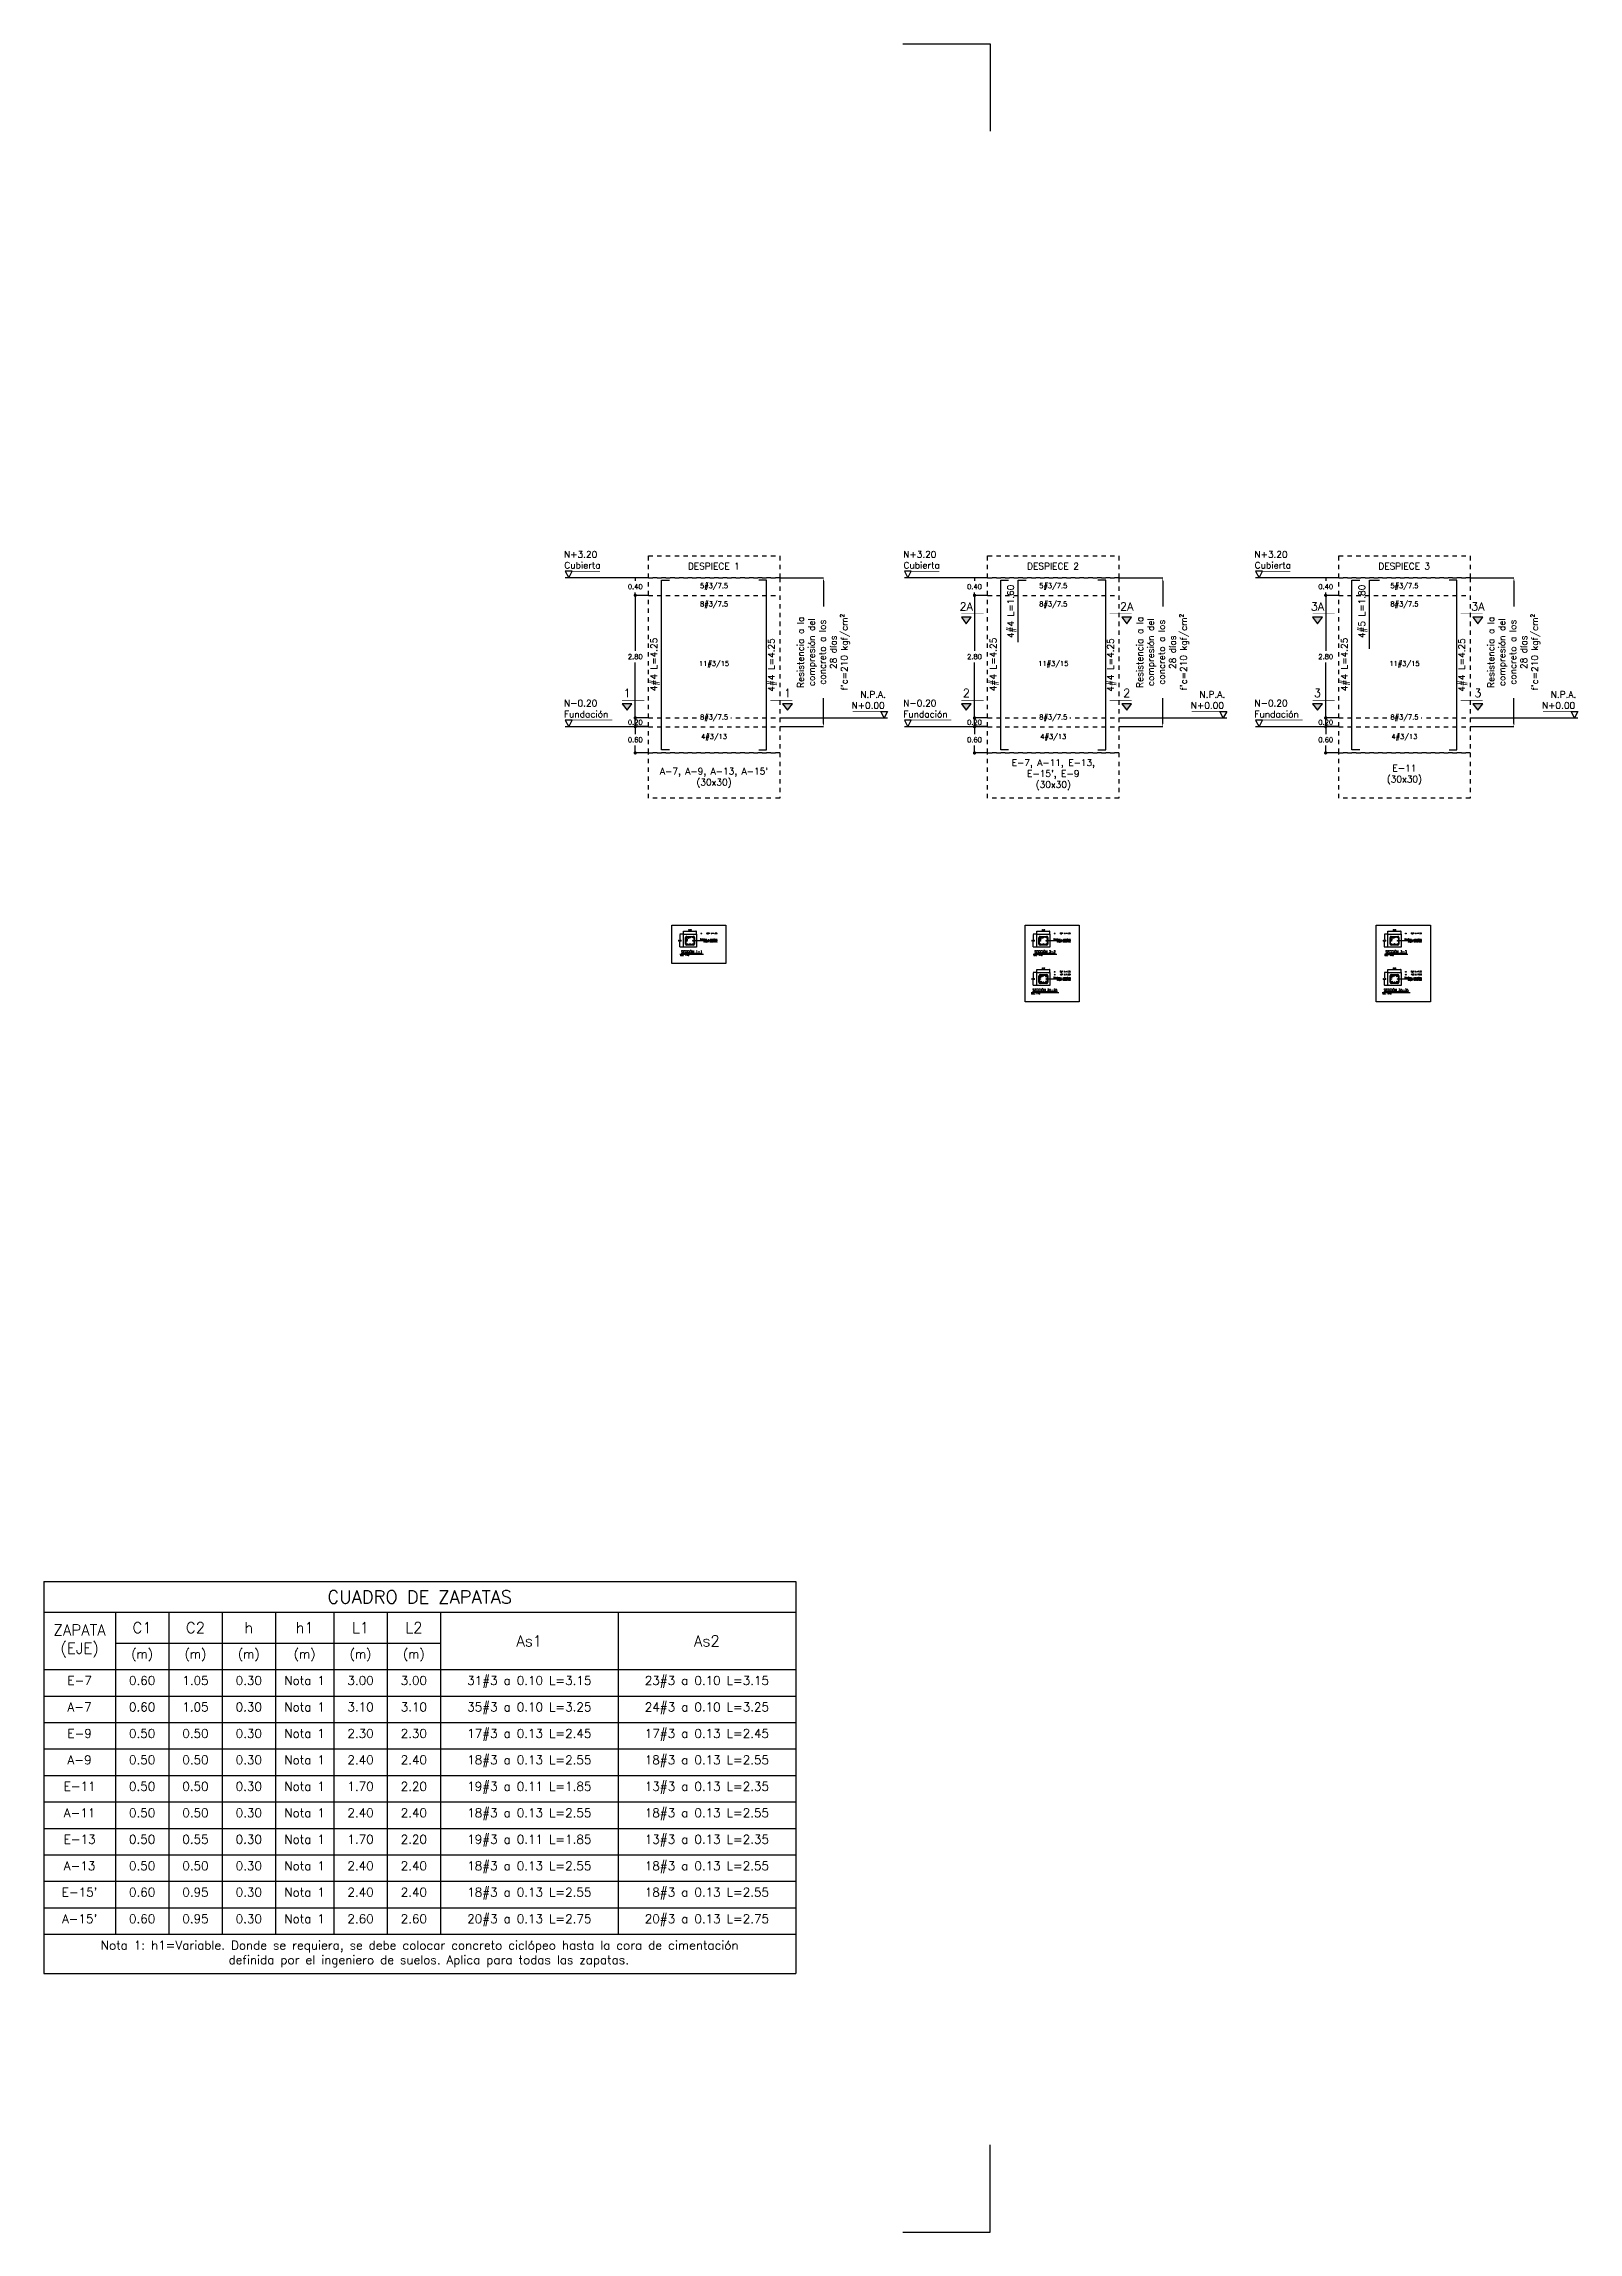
# Model space of a CAD drawing. Header units: millimetres. Extents: x 0 to 197, y -27 to 41.
# Drawn here: x 60.7 to 95.8, y -9.4 to 40.6 of the extents above; entities that cross this region are included whole.
import ezdxf
from ezdxf import colors
from ezdxf.entities.mleader import LeaderData, LeaderLine
from ezdxf.enums import TextEntityAlignment as Align
from ezdxf.math import Vec2, Vec3

# ---------------------------------------------------------------- set-up
doc = ezdxf.new("R2010")
doc.units = ezdxf.units.MM
doc.header["$LTSCALE"] = 0.01
doc.header["$PDMODE"] = 3
doc.linetypes.add('DASHED2', pattern=[0.375, 0.25, -0.125])
for name, color, linetype in [('FC_BORDE COLUMNA', 6, 'DASHED2'), ('FC_BORDES', 4, 'Continuous'), ('FC_COTAS', 1, 'Continuous'), ('FC_COTAS @ 15', 1, 'Continuous'), ('FC_COTAS @ 75', 1, 'Continuous'), ('FC_ESTRIBOS', 3, 'Continuous'), ('FC_PROYECCION', 6, 'DASHED2'), ('FC_R-100', 12, 'Continuous'), ('FC_R-140', 2, 'Continuous'), ('FC_R-200', 5, 'Continuous'), ('FC_R-60 @ 75', 11, 'Continuous'), ('FC_R-80', 11, 'Continuous'), ('FC_R-80 @ 15', 11, 'Continuous'), ('FC_REFUERZO', 5, 'Continuous'), ('FC_REFUERZO 2', 1, 'Continuous')]:
    doc.layers.add(name, color=color, linetype=linetype)
doc.layers.add('FC_HOJA', color=230, linetype='Continuous', plot=False)
doc.styles.add('FC_TEXT', font='romans.shx', dxfattribs={"height": 0.002})
doc.styles.add('FC_TEXT1', font='romans.shx')
doc.styles.add('REG', font='ROMANS')
doc.styles.add('romans', font='romans.shx')
doc.dimstyles.new('FC_COTAS', dxfattribs={"dimtxt": 0.0015, "dimasz": 0.001, "dimexe": 0, "dimexo": 0, "dimgap": 0.001, "dimtad": 1, "dimtih": 1, "dimtoh": 1, "dimzin": 0, "dimdsep": 46, "dimtxsty": 'FC_TEXT1', "dimblk": 'DOT', "dimcen": 0.09, "dimclrd": 256, "dimclre": 256, "dimclrt": 256, "dimadec": 0, "dimazin": 0, "dimtfac": 1, "dimtix": 1, "dimtmove": 2, "dimatfit": 3, "dimfxl": 1.002, "dimtolj": 1, "dimtzin": 0, "dimlwd": -1, "dimarcsym": 0})

msp = doc.modelspace()

# ---------------------------------------------------------------- texts
at = {"layer": 'FC_R-100', "char_height": 0.15, "attachment_point": 5, "style": 'REG'}
for s, insert, width in [('DESPIECE 1', (76.0211, 28.6869), 1.581971), ('DESPIECE 2', (83.7714, 28.6869), 1.581971), ('DESPIECE 3', (91.794, 28.6869), 1.581971), ("A-7, A-9, A-13, A-15' \\P(30x30)", (76.0271, 23.8508), 2.3515), ("E-7, A-11, E-13, E-15', E-9 \\P(30x30)", (83.7774, 23.9226), 2.3515), ('E-11 \\P(30x30)', (91.8, 23.9226), 2.3515)]:
    msp.add_mtext(s, dxfattribs=dict(at, insert=insert, width=width))
at = {"layer": 'FC_R-80', "lineweight": 25, "char_height": 0.15, "attachment_point": 5, "rotation": 90, "style": 'romans'}
for s, insert, width in [('4#4 L=1.60', (82.8275, 27.6528), 2.035085), ('4#5 L=1.80', (90.8501, 27.6528), 2.035085), ('4#4 L=4.25', (74.6772, 26.4412), 2.035085), ('4#4 L=4.25', (77.3599, 26.4285), 2.066616), ('4#4 L=4.25', (82.4275, 26.4412), 2.035085), ('4#4 L=4.25', (85.1102, 26.4285), 2.066616), ('4#4 L=4.25', (90.4501, 26.4412), 2.035085), ('4#4 L=4.25', (93.1327, 26.4285), 2.066616)]:
    msp.add_mtext(s, dxfattribs=dict(at, insert=insert, width=width))
at = {"layer": 'FC_R-80 @ 15', "char_height": 0.03, "attachment_point": 6, "style": 'FC_TEXT'}
for s, insert, width in [('Estribos y ganchos según despiece', (76.0981, 20.1314), 0.460185), ('8#4 L=4.25', (76.0981, 20.2933), 0.274586), ('Estribos y ganchos según despiece', (84.1708, 20.1314), 0.460185), ('8#4 L=4.25', (84.1708, 20.2933), 0.274586), ('Estribos y ganchos según despiece', (92.1933, 20.1314), 0.460185), ('8#4 L=4.25', (92.1933, 20.2933), 0.274586), ('Estribos y ganchos según despiece', (84.1708, 19.257), 0.460185), ('8#4 L=4.25', (84.1708, 19.4188), 0.274586), ('4#4 L=1.60', (84.1708, 19.3546), 0.274586), ('Estribos y ganchos según despiece', (92.1933, 19.257), 0.460185), ('8#4 L=4.25', (92.1933, 19.4188), 0.274586), ('4#5 L=1.80', (92.1933, 19.3546), 0.274586)]:
    msp.add_mtext(s, dxfattribs=dict(at, insert=insert, width=width))

# ---------------------------------------------------------------- blocks, each defined once
blk = doc.blocks.new('*D197')
at = {"layer": 'Defpoints', "color": 0, "ltscale": 0.9, "transparency": 16777216}
for p in [(74.227, 25.22), (74.527, 25.22), (74.527, 25.02)]:
    blk.add_point(p, dxfattribs=at)
at = {"layer": 'FC_COTAS', "lineweight": -2, "ltscale": 0.9, "transparency": 16777216}
for p, q in [((74.527, 25.22), (74.227, 25.22)), ((74.527, 25.02), (74.227, 25.02))]:
    blk.add_line(p, q, dxfattribs=at)
at = {"layer": 'FC_COTAS', "ltscale": 0.9, "transparency": 16777216}
blk.add_line((74.227, 25.02), (74.227, 25.22), dxfattribs=at)
at = {"layer": 'FC_COTAS', "ltscale": 0.9, "transparency": 16777216, "insert": (74.227, 25.12), "char_height": 0.1125, "attachment_point": 5, "style": 'FC_TEXT1'}
blk.add_mtext('\\A1;0.20', dxfattribs=at)
blk = doc.blocks.new('_Dot')
at = {"color": 0, "linetype": 'ByBlock', "lineweight": -2}
blk.add_line((-0.5, 0), (-1, 0), dxfattribs=at)
at = {"color": 0, "linetype": 'ByBlock', "const_width": 0.5}
blk.add_lwpolyline([(-0.25, 0, 1), (0.25, 0, 1)], format="xyb", close=True, dxfattribs=at)
blk = doc.blocks.new('*D198')
at = {"layer": 'Defpoints', "color": 0, "ltscale": 0.9, "transparency": 16777216}
for p in [(74.227, 28.02), (74.527, 28.02), (74.527, 25.22)]:
    blk.add_point(p, dxfattribs=at)
at = {"layer": 'FC_COTAS', "lineweight": -2, "ltscale": 0.9, "transparency": 16777216}
for p, q in [((74.527, 28.02), (74.227, 28.02)), ((74.527, 25.22), (74.227, 25.22))]:
    blk.add_line(p, q, dxfattribs=at)
at = {"layer": 'FC_COTAS', "ltscale": 0.9, "transparency": 16777216}
for p, q in [((74.227, 27.945), (74.227, 26.751)), ((74.227, 25.295), (74.227, 26.488))]:
    blk.add_line(p, q, dxfattribs=at)
at = {"layer": 'FC_COTAS', "ltscale": 0.9, "transparency": 16777216, "xscale": 0.075, "yscale": 0.075, "zscale": 0.075}
for p, rotation in [((74.227, 28.02), 90), ((74.227, 25.22), 270)]:
    blk.add_blockref('_Dot', p, dxfattribs=dict(at, rotation=rotation))
at = {"layer": 'FC_COTAS', "ltscale": 0.9, "transparency": 16777216, "insert": (74.227, 26.62), "char_height": 0.1125, "attachment_point": 5, "style": 'FC_TEXT1'}
blk.add_mtext('\\A1;2.80', dxfattribs=at)
blk = doc.blocks.new('*D202')
at = {"layer": 'Defpoints', "color": 0, "ltscale": 0.9, "transparency": 16777216}
for p in [(74.227, 28.42), (74.527, 28.42), (74.527, 28.02)]:
    blk.add_point(p, dxfattribs=at)
at = {"layer": 'FC_COTAS', "lineweight": -2, "ltscale": 0.9, "transparency": 16777216}
for p, q in [((74.527, 28.42), (74.227, 28.42)), ((74.527, 28.02), (74.227, 28.02))]:
    blk.add_line(p, q, dxfattribs=at)
at = {"layer": 'FC_COTAS', "ltscale": 0.9, "transparency": 16777216}
for p, q in [((74.227, 28.42), (74.227, 28.351)), ((74.227, 28.02), (74.227, 28.088))]:
    blk.add_line(p, q, dxfattribs=at)
at = {"layer": 'FC_COTAS', "ltscale": 0.9, "transparency": 16777216, "insert": (74.227, 28.22), "char_height": 0.1125, "attachment_point": 5, "style": 'FC_TEXT1'}
blk.add_mtext('\\A1;0.40', dxfattribs=at)
blk = doc.blocks.new('*D217')
at = {"layer": 'Defpoints', "color": 0, "ltscale": 0.9, "transparency": 16777216}
for p in [(74.527, 25.02), (74.227, 24.42), (74.527, 24.42)]:
    blk.add_point(p, dxfattribs=at)
at = {"layer": 'FC_COTAS', "lineweight": -2, "ltscale": 0.9, "transparency": 16777216}
for p, q in [((74.527, 25.02), (74.227, 25.02)), ((74.527, 24.42), (74.227, 24.42))]:
    blk.add_line(p, q, dxfattribs=at)
at = {"layer": 'FC_COTAS', "ltscale": 0.9, "transparency": 16777216}
for p, q in [((74.227, 24.945), (74.227, 24.851)), ((74.227, 24.495), (74.227, 24.588))]:
    blk.add_line(p, q, dxfattribs=at)
at = {"layer": 'FC_COTAS', "ltscale": 0.9, "transparency": 16777216, "xscale": 0.075, "yscale": 0.075, "zscale": 0.075}
for p, rotation in [((74.227, 25.02), 90), ((74.227, 24.42), 270)]:
    blk.add_blockref('_Dot', p, dxfattribs=dict(at, rotation=rotation))
at = {"layer": 'FC_COTAS', "ltscale": 0.9, "transparency": 16777216, "insert": (74.227, 24.72), "char_height": 0.1125, "attachment_point": 5, "style": 'FC_TEXT1'}
blk.add_mtext('\\A1;0.60', dxfattribs=at)
blk = doc.blocks.new('*U167')
at = {"ltscale": 0.9, "const_width": 0.0002}
blk.add_lwpolyline([(-0.01473, 0.002), (-0.02533, 0.002)], dxfattribs=at)
at = {"ltscale": 0.9}
blk.add_lwpolyline([(-0.02429, 0), (-0.02325, 0.002), (-0.02533, 0.002)], close=True, dxfattribs=at)
blk.add_lwpolyline([(0, 0), (-0.02533, 0)], dxfattribs=at)
at = {"layer": 'FC_R-80', "lineweight": 25, "style": 'FC_TEXT1'}
blk.add_attdef('N+00.00_001', (-0.02571, 0.00282), '', height=0.002, dxfattribs=at)
blk = doc.blocks.new('*U164')
at = {"ltscale": 0.9, "const_width": 0.0002}
blk.add_lwpolyline([(-0.01103, 0.002), (-0.02533, 0.002)], dxfattribs=at)
at = {"ltscale": 0.9}
blk.add_lwpolyline([(-0.02429, 0), (-0.02325, 0.002), (-0.02533, 0.002)], close=True, dxfattribs=at)
blk.add_lwpolyline([(0, 0), (-0.02533, 0)], dxfattribs=at)
at = {"layer": 'FC_R-80', "lineweight": 25, "style": 'FC_TEXT1'}
blk.add_attdef('N+00.00_001', (-0.02571, 0.00282), '', height=0.002, dxfattribs=at)
blk = doc.blocks.new('*U165')
at = {"ltscale": 0.9}
blk.add_lwpolyline([(0, 0), (0.03283, 0)], dxfattribs=at)
at = {"ltscale": 0.9, "const_width": 0.0002}
blk.add_lwpolyline([(0.02219, 0.002), (0.03283, 0.002)], dxfattribs=at)
at = {"ltscale": 0.9}
blk.add_lwpolyline([(0.03179, 0), (0.03075, 0.002), (0.03283, 0.002)], close=True, dxfattribs=at)
at = {"layer": 'FC_R-80', "lineweight": 25, "style": 'FC_TEXT1'}
blk.add_attdef('N+00.00_001', (0.01997, 0.00282), '', height=0.002, dxfattribs=at)
blk = doc.blocks.new('*D203')
at = {"layer": 'Defpoints', "color": 0, "ltscale": 0.6, "transparency": 16777216}
for p in [(77.527, 28.42), (78.527, 28.42), (77.527, 25.02)]:
    blk.add_point(p, dxfattribs=at)
at = {"layer": 'FC_COTAS', "lineweight": -2, "ltscale": 0.6, "transparency": 16777216}
for p, q in [((77.527, 28.42), (78.527, 28.42)), ((77.527, 25.02), (78.527, 25.02))]:
    blk.add_line(p, q, dxfattribs=at)
at = {"layer": 'FC_COTAS', "ltscale": 0.6, "transparency": 16777216}
for p, q in [((78.527, 28.345), (78.527, 27.766)), ((78.527, 25.095), (78.527, 25.673))]:
    blk.add_line(p, q, dxfattribs=at)
for points in [[(78.515, 28.345), (78.54, 28.345), (78.527, 28.42)], [(78.515, 25.095), (78.54, 25.095), (78.527, 25.02)]]:
    blk.add_solid(points, dxfattribs=at)
at = {"layer": 'FC_COTAS', "ltscale": 0.6, "transparency": 16777216, "insert": (78.527, 26.72), "char_height": 0.1125, "width": 1.94398, "attachment_point": 5, "rotation": 90, "style": 'FC_TEXT1'}
blk.add_mtext("\\A1;{\\H1.33333x;\\C11;Resistencia a la compresión del concreto a los 28 días\\Pf'c=210 kgf/cm²\\C256; }", dxfattribs=at)
blk = doc.blocks.new('*U166')
h = blk.add_hatch(color=256)
h.dxf.hatch_style = 1
h.paths.add_polyline_path([(-0.02307, -0.0055), (-0.02607, -0.0055), (-0.02457, -0.0075)])
h.paths.add_polyline_path([(0.0258, -0.0055), (0.0228, -0.0055), (0.0243, -0.0075)])
at = {"const_width": 0.00015}
for points in [[(-0.02607, -0.0045), (-0.01932, -0.0045)], [(0.0258, -0.0045), (0.01906, -0.0045)]]:
    blk.add_lwpolyline(points, dxfattribs=at)
for points in [[(-0.02307, -0.0055), (-0.02607, -0.0055), (-0.02457, -0.0075)], [(0.0258, -0.0055), (0.0228, -0.0055), (0.0243, -0.0075)]]:
    blk.add_lwpolyline(points, close=True)
at = {"layer": 'FC_R-140', "style": 'FC_TEXT1'}
for tag, p in [('X', (-0.02457, -0.00225)), ("X'", (0.0243, -0.00225))]:
    blk.add_attdef(tag, text='', height=0.0025, dxfattribs=at).set_placement(p, align=Align.MIDDLE_CENTER)
blk = doc.blocks.new('*U161')
at = {"layer": 'FC_ESTRIBOS'}
for p, q in [((-0.075, 0), (0.075, 0)), ((-0.1, -0.175), (-0.1, -0.025)), ((0.075, -0.2), (-0.075, -0.2)), ((0.1, -0.025), (0.1, -0.175))]:
    blk.add_line(p, q, dxfattribs=at)
blk.add_lwpolyline([(-0.088, -0.034, -0.595586), (-0.075, -0.01), (0.075, -0.01, -0.414214), (0.09, -0.025), (0.09, -0.175, -0.414214), (0.075, -0.19), (-0.075, -0.19, -0.414214), (-0.09, -0.175), (-0.09, -0.045)], format="xyb", dxfattribs=at)
for points in [[(-0.09, -0.045), (-0.061, -0.076), (-0.054, -0.069), (-0.088, -0.034)], [(-0.068, -0.01), (-0.032, -0.047), (-0.025, -0.04), (-0.055, -0.01)]]:
    blk.add_lwpolyline(points, dxfattribs=at)
for centre, start, end in [((0.075, -0.025), 360, 90), ((-0.075, -0.025), 90, 231.6004), ((-0.075, -0.175), 180, 270), ((0.075, -0.175), 270, 360)]:
    blk.add_arc(centre, 0.0253, start, end, dxfattribs=at)
blk = doc.blocks.new('*U159')
h = blk.add_hatch(color=256)
h.dxf.hatch_style = 1
edge = h.paths.add_edge_path()
edge.add_arc((0, 0), 0.0119, 0, 360, ccw=False)
blk.add_circle((0, 0), 0.0119)
blk = doc.blocks.new('*U163')
at = {"layer": 'FC_R-200', "color": 4, "ltscale": 1.5}
blk.add_lwpolyline([(-0.0179, 0), (0.0179, 0)], dxfattribs=at)
at = {"layer": 'FC_R-200', "ltscale": 1.5, "style": 'FC_TEXT1'}
blk.add_attdef('%%UTÍTULO', text='', height=0.0035, dxfattribs=at).set_placement((0, 0.0037), align=Align.MIDDLE_CENTER)
at = {"layer": 'FC_R-80', "ltscale": 1.5, "style": 'FC_TEXT1'}
blk.add_attdef('ESCALA', text='', height=0.002, dxfattribs=at).set_placement((-0.0174, -0.0017), align=Align.MIDDLE_LEFT)
blk = doc.blocks.new('*D199')
at = {"layer": 'Defpoints', "color": 0, "ltscale": 0.6, "transparency": 16777216}
for p in [(75.327, 20.279), (75.627, 20.349), (75.627, 20.279)]:
    blk.add_point(p, dxfattribs=at)
at = {"layer": 'FC_COTAS', "lineweight": -2, "ltscale": 0.6, "transparency": 16777216}
for p, q in [((75.327, 20.279), (75.327, 20.349)), ((75.627, 20.279), (75.627, 20.349))]:
    blk.add_line(p, q, dxfattribs=at)
at = {"layer": 'FC_COTAS', "ltscale": 0.6, "transparency": 16777216}
blk.add_line((75.342, 20.349), (75.612, 20.349), dxfattribs=at)
at = {"layer": 'FC_COTAS', "ltscale": 0.6, "transparency": 16777216, "xscale": 0.015, "yscale": 0.015, "zscale": 0.015, "rotation": 180}
blk.add_blockref('_Dot', (75.327, 20.349), dxfattribs=at)
at = {"layer": 'FC_COTAS', "ltscale": 0.6, "transparency": 16777216, "xscale": 0.015, "yscale": 0.015, "zscale": 0.015}
blk.add_blockref('_Dot', (75.627, 20.349), dxfattribs=at)
at = {"layer": 'FC_COTAS', "ltscale": 0.6, "transparency": 16777216, "insert": (75.477, 20.376), "char_height": 0.0225, "attachment_point": 5, "style": 'FC_TEXT1'}
blk.add_mtext('\\A1;0.30', dxfattribs=at)
blk = doc.blocks.new('*D200')
at = {"layer": 'Defpoints', "color": 0, "ltscale": 0.6, "transparency": 16777216}
for p in [(75.327, 20.279), (75.247, 19.979), (75.327, 19.979)]:
    blk.add_point(p, dxfattribs=at)
at = {"layer": 'FC_COTAS', "lineweight": -2, "ltscale": 0.6, "transparency": 16777216}
for p, q in [((75.327, 20.279), (75.247, 20.279)), ((75.327, 19.979), (75.247, 19.979))]:
    blk.add_line(p, q, dxfattribs=at)
at = {"layer": 'FC_COTAS', "ltscale": 0.6, "transparency": 16777216}
for p, q in [((75.247, 20.264), (75.247, 20.156)), ((75.247, 19.994), (75.247, 20.103))]:
    blk.add_line(p, q, dxfattribs=at)
at = {"layer": 'FC_COTAS', "ltscale": 0.6, "transparency": 16777216, "xscale": 0.015, "yscale": 0.015, "zscale": 0.015}
for p, rotation in [((75.247, 20.279), 90), ((75.247, 19.979), 270)]:
    blk.add_blockref('_Dot', p, dxfattribs=dict(at, rotation=rotation))
at = {"layer": 'FC_COTAS', "ltscale": 0.6, "transparency": 16777216, "insert": (75.247, 20.129), "char_height": 0.0225, "attachment_point": 5, "style": 'FC_TEXT1'}
blk.add_mtext('\\A1;0.30', dxfattribs=at)
blk = doc.blocks.new('*D201')
at = {"layer": 'Defpoints', "color": 0, "ltscale": 0.9, "transparency": 16777216}
for p in [(81.977, 25.22), (82.277, 25.22), (82.277, 25.02)]:
    blk.add_point(p, dxfattribs=at)
at = {"layer": 'FC_COTAS', "lineweight": -2, "ltscale": 0.9, "transparency": 16777216}
for p, q in [((82.277, 25.22), (81.977, 25.22)), ((82.277, 25.02), (81.977, 25.02))]:
    blk.add_line(p, q, dxfattribs=at)
at = {"layer": 'FC_COTAS', "ltscale": 0.9, "transparency": 16777216}
blk.add_line((81.977, 25.02), (81.977, 25.22), dxfattribs=at)
at = {"layer": 'FC_COTAS', "ltscale": 0.9, "transparency": 16777216, "insert": (81.977, 25.12), "char_height": 0.1125, "attachment_point": 5, "style": 'FC_TEXT1'}
blk.add_mtext('\\A1;0.20', dxfattribs=at)
blk = doc.blocks.new('*D190')
at = {"layer": 'Defpoints', "color": 0, "ltscale": 0.9, "transparency": 16777216}
for p in [(81.977, 28.02), (82.277, 28.02), (82.277, 25.22)]:
    blk.add_point(p, dxfattribs=at)
at = {"layer": 'FC_COTAS', "lineweight": -2, "ltscale": 0.9, "transparency": 16777216}
for p, q in [((82.277, 28.02), (81.977, 28.02)), ((82.277, 25.22), (81.977, 25.22))]:
    blk.add_line(p, q, dxfattribs=at)
at = {"layer": 'FC_COTAS', "ltscale": 0.9, "transparency": 16777216}
for p, q in [((81.977, 27.945), (81.977, 26.751)), ((81.977, 25.295), (81.977, 26.488))]:
    blk.add_line(p, q, dxfattribs=at)
at = {"layer": 'FC_COTAS', "ltscale": 0.9, "transparency": 16777216, "xscale": 0.075, "yscale": 0.075, "zscale": 0.075}
for p, rotation in [((81.977, 28.02), 90), ((81.977, 25.22), 270)]:
    blk.add_blockref('_Dot', p, dxfattribs=dict(at, rotation=rotation))
at = {"layer": 'FC_COTAS', "ltscale": 0.9, "transparency": 16777216, "insert": (81.977, 26.62), "char_height": 0.1125, "attachment_point": 5, "style": 'FC_TEXT1'}
blk.add_mtext('\\A1;2.80', dxfattribs=at)
blk = doc.blocks.new('*D191')
at = {"layer": 'Defpoints', "color": 0, "ltscale": 0.9, "transparency": 16777216}
for p in [(81.977, 28.42), (82.277, 28.42), (82.277, 28.02)]:
    blk.add_point(p, dxfattribs=at)
at = {"layer": 'FC_COTAS', "lineweight": -2, "ltscale": 0.9, "transparency": 16777216}
for p, q in [((82.277, 28.42), (81.977, 28.42)), ((82.277, 28.02), (81.977, 28.02))]:
    blk.add_line(p, q, dxfattribs=at)
at = {"layer": 'FC_COTAS', "ltscale": 0.9, "transparency": 16777216}
for p, q in [((81.977, 28.42), (81.977, 28.351)), ((81.977, 28.02), (81.977, 28.088))]:
    blk.add_line(p, q, dxfattribs=at)
at = {"layer": 'FC_COTAS', "ltscale": 0.9, "transparency": 16777216, "insert": (81.977, 28.22), "char_height": 0.1125, "attachment_point": 5, "style": 'FC_TEXT1'}
blk.add_mtext('\\A1;0.40', dxfattribs=at)
blk = doc.blocks.new('*D216')
at = {"layer": 'Defpoints', "color": 0, "ltscale": 0.9, "transparency": 16777216}
for p in [(82.277, 25.02), (81.977, 24.42), (82.277, 24.42)]:
    blk.add_point(p, dxfattribs=at)
at = {"layer": 'FC_COTAS', "lineweight": -2, "ltscale": 0.9, "transparency": 16777216}
for p, q in [((82.277, 25.02), (81.977, 25.02)), ((82.277, 24.42), (81.977, 24.42))]:
    blk.add_line(p, q, dxfattribs=at)
at = {"layer": 'FC_COTAS', "ltscale": 0.9, "transparency": 16777216}
for p, q in [((81.977, 24.945), (81.977, 24.851)), ((81.977, 24.495), (81.977, 24.588))]:
    blk.add_line(p, q, dxfattribs=at)
at = {"layer": 'FC_COTAS', "ltscale": 0.9, "transparency": 16777216, "xscale": 0.075, "yscale": 0.075, "zscale": 0.075}
for p, rotation in [((81.977, 25.02), 90), ((81.977, 24.42), 270)]:
    blk.add_blockref('_Dot', p, dxfattribs=dict(at, rotation=rotation))
at = {"layer": 'FC_COTAS', "ltscale": 0.9, "transparency": 16777216, "insert": (81.977, 24.72), "char_height": 0.1125, "attachment_point": 5, "style": 'FC_TEXT1'}
blk.add_mtext('\\A1;0.60', dxfattribs=at)
blk = doc.blocks.new('*U181')
at = {"ltscale": 0.9, "const_width": 0.0002}
blk.add_lwpolyline([(-0.01473, 0.002), (-0.02533, 0.002)], dxfattribs=at)
at = {"ltscale": 0.9}
blk.add_lwpolyline([(-0.02429, 0), (-0.02325, 0.002), (-0.02533, 0.002)], close=True, dxfattribs=at)
blk.add_lwpolyline([(0, 0), (-0.02533, 0)], dxfattribs=at)
at = {"layer": 'FC_R-80', "lineweight": 25, "style": 'FC_TEXT1'}
blk.add_attdef('N+00.00_001', (-0.02571, 0.00282), '', height=0.002, dxfattribs=at)
blk = doc.blocks.new('*U176')
at = {"ltscale": 0.9, "const_width": 0.0002}
blk.add_lwpolyline([(-0.01103, 0.002), (-0.02533, 0.002)], dxfattribs=at)
at = {"ltscale": 0.9}
blk.add_lwpolyline([(-0.02429, 0), (-0.02325, 0.002), (-0.02533, 0.002)], close=True, dxfattribs=at)
blk.add_lwpolyline([(0, 0), (-0.02533, 0)], dxfattribs=at)
at = {"layer": 'FC_R-80', "lineweight": 25, "style": 'FC_TEXT1'}
blk.add_attdef('N+00.00_001', (-0.02571, 0.00282), '', height=0.002, dxfattribs=at)
blk = doc.blocks.new('*U177')
at = {"ltscale": 0.9}
blk.add_lwpolyline([(0, 0), (0.03283, 0)], dxfattribs=at)
at = {"ltscale": 0.9, "const_width": 0.0002}
blk.add_lwpolyline([(0.02219, 0.002), (0.03283, 0.002)], dxfattribs=at)
at = {"ltscale": 0.9}
blk.add_lwpolyline([(0.03179, 0), (0.03075, 0.002), (0.03283, 0.002)], close=True, dxfattribs=at)
at = {"layer": 'FC_R-80', "lineweight": 25, "style": 'FC_TEXT1'}
blk.add_attdef('N+00.00_001', (0.01997, 0.00282), '', height=0.002, dxfattribs=at)
blk = doc.blocks.new('*D192')
at = {"layer": 'Defpoints', "color": 0, "ltscale": 0.6, "transparency": 16777216}
for p in [(85.277, 28.42), (86.277, 28.42), (85.277, 25.02)]:
    blk.add_point(p, dxfattribs=at)
at = {"layer": 'FC_COTAS', "lineweight": -2, "ltscale": 0.6, "transparency": 16777216}
for p, q in [((85.277, 28.42), (86.277, 28.42)), ((85.277, 25.02), (86.277, 25.02))]:
    blk.add_line(p, q, dxfattribs=at)
at = {"layer": 'FC_COTAS', "ltscale": 0.6, "transparency": 16777216}
for p, q in [((86.277, 28.345), (86.277, 27.766)), ((86.277, 25.095), (86.277, 25.673))]:
    blk.add_line(p, q, dxfattribs=at)
for points in [[(86.265, 28.345), (86.29, 28.345), (86.277, 28.42)], [(86.265, 25.095), (86.29, 25.095), (86.277, 25.02)]]:
    blk.add_solid(points, dxfattribs=at)
at = {"layer": 'FC_COTAS', "ltscale": 0.6, "transparency": 16777216, "insert": (86.277, 26.72), "char_height": 0.1125, "width": 1.94398, "attachment_point": 5, "rotation": 90, "style": 'FC_TEXT1'}
blk.add_mtext("\\A1;{\\H1.33333x;\\C11;Resistencia a la compresión del concreto a los 28 días\\Pf'c=210 kgf/cm²\\C256; }", dxfattribs=at)
blk = doc.blocks.new('*U178')
h = blk.add_hatch(color=256)
h.dxf.hatch_style = 1
h.paths.add_polyline_path([(-0.02307, -0.0055), (-0.02607, -0.0055), (-0.02457, -0.0075)])
h.paths.add_polyline_path([(0.0258, -0.0055), (0.0228, -0.0055), (0.0243, -0.0075)])
at = {"const_width": 0.00015}
for points in [[(-0.02607, -0.0045), (-0.01932, -0.0045)], [(0.0258, -0.0045), (0.01906, -0.0045)]]:
    blk.add_lwpolyline(points, dxfattribs=at)
for points in [[(-0.02307, -0.0055), (-0.02607, -0.0055), (-0.02457, -0.0075)], [(0.0258, -0.0055), (0.0228, -0.0055), (0.0243, -0.0075)]]:
    blk.add_lwpolyline(points, close=True)
at = {"layer": 'FC_R-140', "style": 'FC_TEXT1'}
for tag, p in [('X', (-0.02457, -0.00225)), ("X'", (0.0243, -0.00225))]:
    blk.add_attdef(tag, text='', height=0.0025, dxfattribs=at).set_placement(p, align=Align.MIDDLE_CENTER)
blk = doc.blocks.new('*U180')
at = {"layer": 'FC_R-200', "color": 4, "ltscale": 1.5}
blk.add_lwpolyline([(-0.0179, 0), (0.0179, 0)], dxfattribs=at)
at = {"layer": 'FC_R-200', "ltscale": 1.5, "style": 'FC_TEXT1'}
blk.add_attdef('%%UTÍTULO', text='', height=0.0035, dxfattribs=at).set_placement((0, 0.0037), align=Align.MIDDLE_CENTER)
at = {"layer": 'FC_R-80', "ltscale": 1.5, "style": 'FC_TEXT1'}
blk.add_attdef('ESCALA', text='', height=0.002, dxfattribs=at).set_placement((-0.0174, -0.0017), align=Align.MIDDLE_LEFT)
blk = doc.blocks.new('*D193')
at = {"layer": 'Defpoints', "color": 0, "ltscale": 0.6, "transparency": 16777216}
for p in [(83.4, 20.279), (83.7, 20.349), (83.7, 20.279)]:
    blk.add_point(p, dxfattribs=at)
at = {"layer": 'FC_COTAS', "lineweight": -2, "ltscale": 0.6, "transparency": 16777216}
for p, q in [((83.4, 20.279), (83.4, 20.349)), ((83.7, 20.279), (83.7, 20.349))]:
    blk.add_line(p, q, dxfattribs=at)
at = {"layer": 'FC_COTAS', "ltscale": 0.6, "transparency": 16777216}
blk.add_line((83.415, 20.349), (83.685, 20.349), dxfattribs=at)
at = {"layer": 'FC_COTAS', "ltscale": 0.6, "transparency": 16777216, "xscale": 0.015, "yscale": 0.015, "zscale": 0.015, "rotation": 180}
blk.add_blockref('_Dot', (83.4, 20.349), dxfattribs=at)
at = {"layer": 'FC_COTAS', "ltscale": 0.6, "transparency": 16777216, "xscale": 0.015, "yscale": 0.015, "zscale": 0.015}
blk.add_blockref('_Dot', (83.7, 20.349), dxfattribs=at)
at = {"layer": 'FC_COTAS', "ltscale": 0.6, "transparency": 16777216, "insert": (83.55, 20.376), "char_height": 0.0225, "attachment_point": 5, "style": 'FC_TEXT1'}
blk.add_mtext('\\A1;0.30', dxfattribs=at)
blk = doc.blocks.new('*D194')
at = {"layer": 'Defpoints', "color": 0, "ltscale": 0.6, "transparency": 16777216}
for p in [(83.4, 20.279), (83.32, 19.979), (83.4, 19.979)]:
    blk.add_point(p, dxfattribs=at)
at = {"layer": 'FC_COTAS', "lineweight": -2, "ltscale": 0.6, "transparency": 16777216}
for p, q in [((83.4, 20.279), (83.32, 20.279)), ((83.4, 19.979), (83.32, 19.979))]:
    blk.add_line(p, q, dxfattribs=at)
at = {"layer": 'FC_COTAS', "ltscale": 0.6, "transparency": 16777216}
for p, q in [((83.32, 20.264), (83.32, 20.156)), ((83.32, 19.994), (83.32, 20.103))]:
    blk.add_line(p, q, dxfattribs=at)
at = {"layer": 'FC_COTAS', "ltscale": 0.6, "transparency": 16777216, "xscale": 0.015, "yscale": 0.015, "zscale": 0.015}
for p, rotation in [((83.32, 20.279), 90), ((83.32, 19.979), 270)]:
    blk.add_blockref('_Dot', p, dxfattribs=dict(at, rotation=rotation))
at = {"layer": 'FC_COTAS', "ltscale": 0.6, "transparency": 16777216, "insert": (83.32, 20.129), "char_height": 0.0225, "attachment_point": 5, "style": 'FC_TEXT1'}
blk.add_mtext('\\A1;0.30', dxfattribs=at)
blk = doc.blocks.new('*U179')
h = blk.add_hatch(color=256)
h.dxf.hatch_style = 1
h.paths.add_polyline_path([(-0.02307, -0.0055), (-0.02607, -0.0055), (-0.02457, -0.0075)])
h.paths.add_polyline_path([(0.0258, -0.0055), (0.0228, -0.0055), (0.0243, -0.0075)])
at = {"const_width": 0.00015}
for points in [[(-0.02607, -0.0045), (-0.01932, -0.0045)], [(0.0258, -0.0045), (0.01906, -0.0045)]]:
    blk.add_lwpolyline(points, dxfattribs=at)
for points in [[(-0.02307, -0.0055), (-0.02607, -0.0055), (-0.02457, -0.0075)], [(0.0258, -0.0055), (0.0228, -0.0055), (0.0243, -0.0075)]]:
    blk.add_lwpolyline(points, close=True)
at = {"layer": 'FC_R-140', "style": 'FC_TEXT1'}
for tag, p in [('X', (-0.02457, -0.00225)), ("X'", (0.0243, -0.00225))]:
    blk.add_attdef(tag, text='', height=0.0025, dxfattribs=at).set_placement(p, align=Align.MIDDLE_CENTER)
blk = doc.blocks.new('*U175')
at = {"layer": 'FC_R-200', "color": 4, "ltscale": 1.5}
blk.add_lwpolyline([(-0.0213, 0), (0.0213, 0)], dxfattribs=at)
at = {"layer": 'FC_R-200', "ltscale": 1.5, "style": 'FC_TEXT1'}
blk.add_attdef('%%UTÍTULO', text='', height=0.0035, dxfattribs=at).set_placement((0, 0.0037), align=Align.MIDDLE_CENTER)
at = {"layer": 'FC_R-80', "ltscale": 1.5, "style": 'FC_TEXT1'}
blk.add_attdef('ESCALA', text='', height=0.002, dxfattribs=at).set_placement((-0.0208, -0.0017), align=Align.MIDDLE_LEFT)
blk = doc.blocks.new('*D195')
at = {"layer": 'Defpoints', "color": 0, "ltscale": 0.6, "transparency": 16777216}
for p in [(83.4, 19.405), (83.7, 19.475), (83.7, 19.405)]:
    blk.add_point(p, dxfattribs=at)
at = {"layer": 'FC_COTAS', "lineweight": -2, "ltscale": 0.6, "transparency": 16777216}
for p, q in [((83.4, 19.405), (83.4, 19.475)), ((83.7, 19.405), (83.7, 19.475))]:
    blk.add_line(p, q, dxfattribs=at)
at = {"layer": 'FC_COTAS', "ltscale": 0.6, "transparency": 16777216}
blk.add_line((83.415, 19.475), (83.685, 19.475), dxfattribs=at)
at = {"layer": 'FC_COTAS', "ltscale": 0.6, "transparency": 16777216, "xscale": 0.015, "yscale": 0.015, "zscale": 0.015, "rotation": 180}
blk.add_blockref('_Dot', (83.4, 19.475), dxfattribs=at)
at = {"layer": 'FC_COTAS', "ltscale": 0.6, "transparency": 16777216, "xscale": 0.015, "yscale": 0.015, "zscale": 0.015}
blk.add_blockref('_Dot', (83.7, 19.475), dxfattribs=at)
at = {"layer": 'FC_COTAS', "ltscale": 0.6, "transparency": 16777216, "insert": (83.55, 19.501), "char_height": 0.0225, "attachment_point": 5, "style": 'FC_TEXT1'}
blk.add_mtext('\\A1;0.30', dxfattribs=at)
blk = doc.blocks.new('*D196')
at = {"layer": 'Defpoints', "color": 0, "ltscale": 0.6, "transparency": 16777216}
for p in [(83.32, 19.105), (83.4, 19.405), (83.4, 19.105)]:
    blk.add_point(p, dxfattribs=at)
at = {"layer": 'FC_COTAS', "lineweight": -2, "ltscale": 0.6, "transparency": 16777216}
for p, q in [((83.4, 19.405), (83.32, 19.405)), ((83.4, 19.105), (83.32, 19.105))]:
    blk.add_line(p, q, dxfattribs=at)
at = {"layer": 'FC_COTAS', "ltscale": 0.6, "transparency": 16777216}
for p, q in [((83.32, 19.39), (83.32, 19.281)), ((83.32, 19.12), (83.32, 19.229))]:
    blk.add_line(p, q, dxfattribs=at)
at = {"layer": 'FC_COTAS', "ltscale": 0.6, "transparency": 16777216, "xscale": 0.015, "yscale": 0.015, "zscale": 0.015}
for p, rotation in [((83.32, 19.405), 90), ((83.32, 19.105), 270)]:
    blk.add_blockref('_Dot', p, dxfattribs=dict(at, rotation=rotation))
at = {"layer": 'FC_COTAS', "ltscale": 0.6, "transparency": 16777216, "insert": (83.32, 19.255), "char_height": 0.0225, "attachment_point": 5, "style": 'FC_TEXT1'}
blk.add_mtext('\\A1;0.30', dxfattribs=at)
blk = doc.blocks.new('*U162')
blk.add_circle((0, 0), 0.0119)
blk = doc.blocks.new('*D182')
at = {"layer": 'Defpoints', "color": 0, "ltscale": 0.9, "transparency": 16777216}
for p in [(90, 25.22), (90.3, 25.22), (90.3, 25.02)]:
    blk.add_point(p, dxfattribs=at)
at = {"layer": 'FC_COTAS', "lineweight": -2, "ltscale": 0.9, "transparency": 16777216}
for p, q in [((90.3, 25.22), (90, 25.22)), ((90.3, 25.02), (90, 25.02))]:
    blk.add_line(p, q, dxfattribs=at)
at = {"layer": 'FC_COTAS', "ltscale": 0.9, "transparency": 16777216}
blk.add_line((90, 25.02), (90, 25.22), dxfattribs=at)
at = {"layer": 'FC_COTAS', "ltscale": 0.9, "transparency": 16777216, "insert": (90, 25.12), "char_height": 0.1125, "attachment_point": 5, "style": 'FC_TEXT1'}
blk.add_mtext('\\A1;0.20', dxfattribs=at)
blk = doc.blocks.new('*D183')
at = {"layer": 'Defpoints', "color": 0, "ltscale": 0.9, "transparency": 16777216}
for p in [(90, 28.02), (90.3, 28.02), (90.3, 25.22)]:
    blk.add_point(p, dxfattribs=at)
at = {"layer": 'FC_COTAS', "lineweight": -2, "ltscale": 0.9, "transparency": 16777216}
for p, q in [((90.3, 28.02), (90, 28.02)), ((90.3, 25.22), (90, 25.22))]:
    blk.add_line(p, q, dxfattribs=at)
at = {"layer": 'FC_COTAS', "ltscale": 0.9, "transparency": 16777216}
for p, q in [((90, 27.945), (90, 26.751)), ((90, 25.295), (90, 26.488))]:
    blk.add_line(p, q, dxfattribs=at)
at = {"layer": 'FC_COTAS', "ltscale": 0.9, "transparency": 16777216, "xscale": 0.075, "yscale": 0.075, "zscale": 0.075}
for p, rotation in [((90, 28.02), 90), ((90, 25.22), 270)]:
    blk.add_blockref('_Dot', p, dxfattribs=dict(at, rotation=rotation))
at = {"layer": 'FC_COTAS', "ltscale": 0.9, "transparency": 16777216, "insert": (90, 26.62), "char_height": 0.1125, "attachment_point": 5, "style": 'FC_TEXT1'}
blk.add_mtext('\\A1;2.80', dxfattribs=at)
blk = doc.blocks.new('*D184')
at = {"layer": 'Defpoints', "color": 0, "ltscale": 0.9, "transparency": 16777216}
for p in [(90, 28.42), (90.3, 28.42), (90.3, 28.02)]:
    blk.add_point(p, dxfattribs=at)
at = {"layer": 'FC_COTAS', "lineweight": -2, "ltscale": 0.9, "transparency": 16777216}
for p, q in [((90.3, 28.42), (90, 28.42)), ((90.3, 28.02), (90, 28.02))]:
    blk.add_line(p, q, dxfattribs=at)
at = {"layer": 'FC_COTAS', "ltscale": 0.9, "transparency": 16777216}
for p, q in [((90, 28.42), (90, 28.351)), ((90, 28.02), (90, 28.088))]:
    blk.add_line(p, q, dxfattribs=at)
at = {"layer": 'FC_COTAS', "ltscale": 0.9, "transparency": 16777216, "insert": (90, 28.22), "char_height": 0.1125, "attachment_point": 5, "style": 'FC_TEXT1'}
blk.add_mtext('\\A1;0.40', dxfattribs=at)
blk = doc.blocks.new('*D215')
at = {"layer": 'Defpoints', "color": 0, "ltscale": 0.9, "transparency": 16777216}
for p in [(90.3, 25.02), (90, 24.42), (90.3, 24.42)]:
    blk.add_point(p, dxfattribs=at)
at = {"layer": 'FC_COTAS', "lineweight": -2, "ltscale": 0.9, "transparency": 16777216}
for p, q in [((90.3, 25.02), (90, 25.02)), ((90.3, 24.42), (90, 24.42))]:
    blk.add_line(p, q, dxfattribs=at)
at = {"layer": 'FC_COTAS', "ltscale": 0.9, "transparency": 16777216}
for p, q in [((90, 24.945), (90, 24.851)), ((90, 24.495), (90, 24.588))]:
    blk.add_line(p, q, dxfattribs=at)
at = {"layer": 'FC_COTAS', "ltscale": 0.9, "transparency": 16777216, "xscale": 0.075, "yscale": 0.075, "zscale": 0.075}
for p, rotation in [((90, 25.02), 90), ((90, 24.42), 270)]:
    blk.add_blockref('_Dot', p, dxfattribs=dict(at, rotation=rotation))
at = {"layer": 'FC_COTAS', "ltscale": 0.9, "transparency": 16777216, "insert": (90, 24.72), "char_height": 0.1125, "attachment_point": 5, "style": 'FC_TEXT1'}
blk.add_mtext('\\A1;0.60', dxfattribs=at)
blk = doc.blocks.new('*U169')
at = {"ltscale": 0.9, "const_width": 0.0002}
blk.add_lwpolyline([(-0.01473, 0.002), (-0.02533, 0.002)], dxfattribs=at)
at = {"ltscale": 0.9}
blk.add_lwpolyline([(-0.02429, 0), (-0.02325, 0.002), (-0.02533, 0.002)], close=True, dxfattribs=at)
blk.add_lwpolyline([(0, 0), (-0.02533, 0)], dxfattribs=at)
at = {"layer": 'FC_R-80', "lineweight": 25, "style": 'FC_TEXT1'}
blk.add_attdef('N+00.00_001', (-0.02571, 0.00282), '', height=0.002, dxfattribs=at)
blk = doc.blocks.new('*U170')
at = {"ltscale": 0.9, "const_width": 0.0002}
blk.add_lwpolyline([(-0.01103, 0.002), (-0.02533, 0.002)], dxfattribs=at)
at = {"ltscale": 0.9}
blk.add_lwpolyline([(-0.02429, 0), (-0.02325, 0.002), (-0.02533, 0.002)], close=True, dxfattribs=at)
blk.add_lwpolyline([(0, 0), (-0.02533, 0)], dxfattribs=at)
at = {"layer": 'FC_R-80', "lineweight": 25, "style": 'FC_TEXT1'}
blk.add_attdef('N+00.00_001', (-0.02571, 0.00282), '', height=0.002, dxfattribs=at)
blk = doc.blocks.new('*U171')
at = {"ltscale": 0.9}
blk.add_lwpolyline([(0, 0), (0.03283, 0)], dxfattribs=at)
at = {"ltscale": 0.9, "const_width": 0.0002}
blk.add_lwpolyline([(0.02219, 0.002), (0.03283, 0.002)], dxfattribs=at)
at = {"ltscale": 0.9}
blk.add_lwpolyline([(0.03179, 0), (0.03075, 0.002), (0.03283, 0.002)], close=True, dxfattribs=at)
at = {"layer": 'FC_R-80', "lineweight": 25, "style": 'FC_TEXT1'}
blk.add_attdef('N+00.00_001', (0.01997, 0.00282), '', height=0.002, dxfattribs=at)
blk = doc.blocks.new('*D185')
at = {"layer": 'Defpoints', "color": 0, "ltscale": 0.6, "transparency": 16777216}
for p in [(93.3, 28.42), (94.3, 28.42), (93.3, 25.02)]:
    blk.add_point(p, dxfattribs=at)
at = {"layer": 'FC_COTAS', "lineweight": -2, "ltscale": 0.6, "transparency": 16777216}
for p, q in [((93.3, 28.42), (94.3, 28.42)), ((93.3, 25.02), (94.3, 25.02))]:
    blk.add_line(p, q, dxfattribs=at)
at = {"layer": 'FC_COTAS', "ltscale": 0.6, "transparency": 16777216}
for p, q in [((94.3, 28.345), (94.3, 27.766)), ((94.3, 25.095), (94.3, 25.673))]:
    blk.add_line(p, q, dxfattribs=at)
for points in [[(94.288, 28.345), (94.313, 28.345), (94.3, 28.42)], [(94.288, 25.095), (94.313, 25.095), (94.3, 25.02)]]:
    blk.add_solid(points, dxfattribs=at)
at = {"layer": 'FC_COTAS', "ltscale": 0.6, "transparency": 16777216, "insert": (94.3, 26.72), "char_height": 0.1125, "width": 1.94398, "attachment_point": 5, "rotation": 90, "style": 'FC_TEXT1'}
blk.add_mtext("\\A1;{\\H1.33333x;\\C11;Resistencia a la compresión del concreto a los 28 días\\Pf'c=210 kgf/cm²\\C256; }", dxfattribs=at)
blk = doc.blocks.new('*U172')
h = blk.add_hatch(color=256)
h.dxf.hatch_style = 1
h.paths.add_polyline_path([(-0.02307, -0.0055), (-0.02607, -0.0055), (-0.02457, -0.0075)])
h.paths.add_polyline_path([(0.0258, -0.0055), (0.0228, -0.0055), (0.0243, -0.0075)])
at = {"const_width": 0.00015}
for points in [[(-0.02607, -0.0045), (-0.01932, -0.0045)], [(0.0258, -0.0045), (0.01906, -0.0045)]]:
    blk.add_lwpolyline(points, dxfattribs=at)
for points in [[(-0.02307, -0.0055), (-0.02607, -0.0055), (-0.02457, -0.0075)], [(0.0258, -0.0055), (0.0228, -0.0055), (0.0243, -0.0075)]]:
    blk.add_lwpolyline(points, close=True)
at = {"layer": 'FC_R-140', "style": 'FC_TEXT1'}
for tag, p in [('X', (-0.02457, -0.00225)), ("X'", (0.0243, -0.00225))]:
    blk.add_attdef(tag, text='', height=0.0025, dxfattribs=at).set_placement(p, align=Align.MIDDLE_CENTER)
blk = doc.blocks.new('*U174')
at = {"layer": 'FC_R-200', "color": 4, "ltscale": 1.5}
blk.add_lwpolyline([(-0.0179, 0), (0.0179, 0)], dxfattribs=at)
at = {"layer": 'FC_R-200', "ltscale": 1.5, "style": 'FC_TEXT1'}
blk.add_attdef('%%UTÍTULO', text='', height=0.0035, dxfattribs=at).set_placement((0, 0.0037), align=Align.MIDDLE_CENTER)
at = {"layer": 'FC_R-80', "ltscale": 1.5, "style": 'FC_TEXT1'}
blk.add_attdef('ESCALA', text='', height=0.002, dxfattribs=at).set_placement((-0.0174, -0.0017), align=Align.MIDDLE_LEFT)
blk = doc.blocks.new('*D186')
at = {"layer": 'Defpoints', "color": 0, "ltscale": 0.6, "transparency": 16777216}
for p in [(91.422, 20.279), (91.722, 20.349), (91.722, 20.279)]:
    blk.add_point(p, dxfattribs=at)
at = {"layer": 'FC_COTAS', "lineweight": -2, "ltscale": 0.6, "transparency": 16777216}
for p, q in [((91.422, 20.279), (91.422, 20.349)), ((91.722, 20.279), (91.722, 20.349))]:
    blk.add_line(p, q, dxfattribs=at)
at = {"layer": 'FC_COTAS', "ltscale": 0.6, "transparency": 16777216}
blk.add_line((91.437, 20.349), (91.707, 20.349), dxfattribs=at)
at = {"layer": 'FC_COTAS', "ltscale": 0.6, "transparency": 16777216, "xscale": 0.015, "yscale": 0.015, "zscale": 0.015, "rotation": 180}
blk.add_blockref('_Dot', (91.422, 20.349), dxfattribs=at)
at = {"layer": 'FC_COTAS', "ltscale": 0.6, "transparency": 16777216, "xscale": 0.015, "yscale": 0.015, "zscale": 0.015}
blk.add_blockref('_Dot', (91.722, 20.349), dxfattribs=at)
at = {"layer": 'FC_COTAS', "ltscale": 0.6, "transparency": 16777216, "insert": (91.572, 20.376), "char_height": 0.0225, "attachment_point": 5, "style": 'FC_TEXT1'}
blk.add_mtext('\\A1;0.30', dxfattribs=at)
blk = doc.blocks.new('*D187')
at = {"layer": 'Defpoints', "color": 0, "ltscale": 0.6, "transparency": 16777216}
for p in [(91.422, 20.279), (91.342, 19.979), (91.422, 19.979)]:
    blk.add_point(p, dxfattribs=at)
at = {"layer": 'FC_COTAS', "lineweight": -2, "ltscale": 0.6, "transparency": 16777216}
for p, q in [((91.422, 20.279), (91.342, 20.279)), ((91.422, 19.979), (91.342, 19.979))]:
    blk.add_line(p, q, dxfattribs=at)
at = {"layer": 'FC_COTAS', "ltscale": 0.6, "transparency": 16777216}
for p, q in [((91.342, 20.264), (91.342, 20.156)), ((91.342, 19.994), (91.342, 20.103))]:
    blk.add_line(p, q, dxfattribs=at)
at = {"layer": 'FC_COTAS', "ltscale": 0.6, "transparency": 16777216, "xscale": 0.015, "yscale": 0.015, "zscale": 0.015}
for p, rotation in [((91.342, 20.279), 90), ((91.342, 19.979), 270)]:
    blk.add_blockref('_Dot', p, dxfattribs=dict(at, rotation=rotation))
at = {"layer": 'FC_COTAS', "ltscale": 0.6, "transparency": 16777216, "insert": (91.342, 20.129), "char_height": 0.0225, "attachment_point": 5, "style": 'FC_TEXT1'}
blk.add_mtext('\\A1;0.30', dxfattribs=at)
blk = doc.blocks.new('*U173')
h = blk.add_hatch(color=256)
h.dxf.hatch_style = 1
h.paths.add_polyline_path([(-0.02307, -0.0055), (-0.02607, -0.0055), (-0.02457, -0.0075)])
h.paths.add_polyline_path([(0.0258, -0.0055), (0.0228, -0.0055), (0.0243, -0.0075)])
at = {"const_width": 0.00015}
for points in [[(-0.02607, -0.0045), (-0.01932, -0.0045)], [(0.0258, -0.0045), (0.01906, -0.0045)]]:
    blk.add_lwpolyline(points, dxfattribs=at)
for points in [[(-0.02307, -0.0055), (-0.02607, -0.0055), (-0.02457, -0.0075)], [(0.0258, -0.0055), (0.0228, -0.0055), (0.0243, -0.0075)]]:
    blk.add_lwpolyline(points, close=True)
at = {"layer": 'FC_R-140', "style": 'FC_TEXT1'}
for tag, p in [('X', (-0.02457, -0.00225)), ("X'", (0.0243, -0.00225))]:
    blk.add_attdef(tag, text='', height=0.0025, dxfattribs=at).set_placement(p, align=Align.MIDDLE_CENTER)
blk = doc.blocks.new('*U168')
at = {"layer": 'FC_R-200', "color": 4, "ltscale": 1.5}
blk.add_lwpolyline([(-0.0215, 0), (0.0215, 0)], dxfattribs=at)
at = {"layer": 'FC_R-200', "ltscale": 1.5, "style": 'FC_TEXT1'}
blk.add_attdef('%%UTÍTULO', text='', height=0.0035, dxfattribs=at).set_placement((0, 0.0037), align=Align.MIDDLE_CENTER)
at = {"layer": 'FC_R-80', "ltscale": 1.5, "style": 'FC_TEXT1'}
blk.add_attdef('ESCALA', text='', height=0.002, dxfattribs=at).set_placement((-0.0209, -0.0017), align=Align.MIDDLE_LEFT)
blk = doc.blocks.new('*D188')
at = {"layer": 'Defpoints', "color": 0, "ltscale": 0.6, "transparency": 16777216}
for p in [(91.422, 19.405), (91.722, 19.475), (91.722, 19.405)]:
    blk.add_point(p, dxfattribs=at)
at = {"layer": 'FC_COTAS', "lineweight": -2, "ltscale": 0.6, "transparency": 16777216}
for p, q in [((91.422, 19.405), (91.422, 19.475)), ((91.722, 19.405), (91.722, 19.475))]:
    blk.add_line(p, q, dxfattribs=at)
at = {"layer": 'FC_COTAS', "ltscale": 0.6, "transparency": 16777216}
blk.add_line((91.437, 19.475), (91.707, 19.475), dxfattribs=at)
at = {"layer": 'FC_COTAS', "ltscale": 0.6, "transparency": 16777216, "xscale": 0.015, "yscale": 0.015, "zscale": 0.015, "rotation": 180}
blk.add_blockref('_Dot', (91.422, 19.475), dxfattribs=at)
at = {"layer": 'FC_COTAS', "ltscale": 0.6, "transparency": 16777216, "xscale": 0.015, "yscale": 0.015, "zscale": 0.015}
blk.add_blockref('_Dot', (91.722, 19.475), dxfattribs=at)
at = {"layer": 'FC_COTAS', "ltscale": 0.6, "transparency": 16777216, "insert": (91.572, 19.501), "char_height": 0.0225, "attachment_point": 5, "style": 'FC_TEXT1'}
blk.add_mtext('\\A1;0.30', dxfattribs=at)
blk = doc.blocks.new('*D189')
at = {"layer": 'Defpoints', "color": 0, "ltscale": 0.6, "transparency": 16777216}
for p in [(91.342, 19.105), (91.422, 19.405), (91.422, 19.105)]:
    blk.add_point(p, dxfattribs=at)
at = {"layer": 'FC_COTAS', "lineweight": -2, "ltscale": 0.6, "transparency": 16777216}
for p, q in [((91.422, 19.405), (91.342, 19.405)), ((91.422, 19.105), (91.342, 19.105))]:
    blk.add_line(p, q, dxfattribs=at)
at = {"layer": 'FC_COTAS', "ltscale": 0.6, "transparency": 16777216}
for p, q in [((91.342, 19.39), (91.342, 19.281)), ((91.342, 19.12), (91.342, 19.229))]:
    blk.add_line(p, q, dxfattribs=at)
at = {"layer": 'FC_COTAS', "ltscale": 0.6, "transparency": 16777216, "xscale": 0.015, "yscale": 0.015, "zscale": 0.015}
for p, rotation in [((91.342, 19.405), 90), ((91.342, 19.105), 270)]:
    blk.add_blockref('_Dot', p, dxfattribs=dict(at, rotation=rotation))
at = {"layer": 'FC_COTAS', "ltscale": 0.6, "transparency": 16777216, "insert": (91.342, 19.255), "char_height": 0.0225, "attachment_point": 5, "style": 'FC_TEXT1'}
blk.add_mtext('\\A1;0.30', dxfattribs=at)
blk = doc.blocks.new('*T212')
at = {"layer": 'FC_BORDES', "color": 0, "linetype": 'ByBlock', "lineweight": -2, "ltscale": 0.6, "transparency": 16777216}
for p, q in [((0, 0), (17.178, 0)), ((0, 0), (0, -8.957)), ((17.178, 0), (17.178, -8.957)), ((0, -0.7), (17.178, -0.7)), ((1.638, -0.7), (1.638, -8.057)), ((2.856, -0.7), (2.856, -8.057)), ((4.075, -0.7), (4.075, -8.057)), ((5.293, -0.7), (5.293, -8.057)), ((6.628, -0.7), (6.628, -8.057)), ((7.846, -0.7), (7.846, -8.057)), ((9.065, -0.7), (9.065, -8.057)), ((13.121, -0.7), (13.121, -8.057)), ((1.638, -1.404), (9.065, -1.404)), ((0, -2.009), (17.178, -2.009)), ((0, -2.614), (17.178, -2.614)), ((0, -3.219), (17.178, -3.219)), ((0, -3.823), (17.178, -3.823)), ((0, -4.428), (17.178, -4.428)), ((0, -5.033), (17.178, -5.033)), ((0, -5.638), (17.178, -5.638)), ((0, -6.243), (17.178, -6.243)), ((0, -6.847), (17.178, -6.847)), ((0, -7.452), (17.178, -7.452)), ((0, -8.057), (17.178, -8.057)), ((0, -8.957), (17.178, -8.957))]:
    blk.add_line(p, q, dxfattribs=at)
at = {"layer": 'FC_BORDES', "color": 5, "ltscale": 0.6, "transparency": 16777216, "insert": (8.589, -0.35), "char_height": 0.3, "width": 17.17774, "attachment_point": 5, "style": 'FC_TEXT1'}
blk.add_mtext('CUADRO DE ZAPATAS', dxfattribs=at)
at = {"layer": 'FC_BORDES', "color": 2, "ltscale": 0.6, "transparency": 16777216, "char_height": 0.25, "attachment_point": 5, "style": 'FC_TEXT1'}
for s, insert, width in [('ZAPATA (EJE)', (0.819, -1.355), 1.63727), ('C1', (2.247, -1.052), 1.21821), ('C2', (3.465, -1.052), 1.21821), ('h', (4.684, -1.052), 1.21821), ('h1', (5.96, -1.052), 1.33413), ('L1', (7.237, -1.052), 1.21821), ('L2', (8.455, -1.052), 1.21821), ('As1', (11.093, -1.355), 4.05644), ('As2', (15.15, -1.355), 4.05644)]:
    blk.add_mtext(s, dxfattribs=dict(at, insert=insert, width=width))
at = {"layer": 'FC_BORDES', "color": 11, "ltscale": 0.6, "transparency": 16777216, "char_height": 0.2, "attachment_point": 2, "style": 'FC_TEXT1'}
for s, insert, width in [('{\\C12;(m)}', (2.247, -1.554), 0.91851), ('{\\C12;(m)}', (3.465, -1.554), 0.91851), ('{\\C12;(m)}', (4.684, -1.554), 0.91851), ('{\\C12;(m)}', (5.96, -1.554), 1.03443), ('{\\C12;(m)}', (7.237, -1.554), 0.91851), ('{\\C12;(m)}', (8.455, -1.554), 0.91851), ('E-7', (0.819, -2.159), 1.33757), ('0.60', (2.247, -2.159), 0.91851), ('1.05', (3.465, -2.159), 0.91851), ('0.30', (4.684, -2.159), 0.91851), ('Nota 1', (5.96, -2.159), 1.03443), ('3.00', (7.237, -2.159), 0.91851), ('3.00', (8.455, -2.159), 0.91851), ('31#3 a 0.10 L=3.15', (11.093, -2.159), 3.75674), ('23#3 a 0.10 L=3.15', (15.15, -2.159), 3.75674), ('A-7', (0.819, -2.764), 1.33757), ('0.60', (2.247, -2.764), 0.91851), ('1.05', (3.465, -2.764), 0.91851), ('0.30', (4.684, -2.764), 0.91851), ('Nota 1', (5.96, -2.764), 1.03443), ('3.10', (7.237, -2.764), 0.91851), ('3.10', (8.455, -2.764), 0.91851), ('35#3 a 0.10 L=3.25', (11.093, -2.764), 3.75674), ('24#3 a 0.10 L=3.25', (15.15, -2.764), 3.75674), ('E-9', (0.819, -3.369), 1.33757), ('0.50', (2.247, -3.369), 0.91851), ('0.50', (3.465, -3.369), 0.91851), ('0.30', (4.684, -3.369), 0.91851), ('Nota 1', (5.96, -3.369), 1.03443), ('2.30', (7.237, -3.369), 0.91851), ('2.30', (8.455, -3.369), 0.91851), ('17#3 a 0.13 L=2.45', (11.093, -3.369), 3.75674), ('17#3 a 0.13 L=2.45', (15.15, -3.369), 3.75674), ('A-9', (0.819, -3.973), 1.33757), ('0.50', (2.247, -3.973), 0.91851), ('0.50', (3.465, -3.973), 0.91851), ('0.30', (4.684, -3.973), 0.91851), ('Nota 1', (5.96, -3.973), 1.03443), ('2.40', (7.237, -3.973), 0.91851), ('2.40', (8.455, -3.973), 0.91851), ('18#3 a 0.13 L=2.55', (11.093, -3.973), 3.75674), ('18#3 a 0.13 L=2.55', (15.15, -3.973), 3.75674), ('E-11', (0.819, -4.578), 1.33757), ('0.50', (2.247, -4.578), 0.91851), ('0.50', (3.465, -4.578), 0.91851), ('0.30', (4.684, -4.578), 0.91851), ('Nota 1', (5.96, -4.578), 1.03443), ('1.70', (7.237, -4.578), 0.91851), ('2.20', (8.455, -4.578), 0.91851), ('19#3 a 0.11 L=1.85', (11.093, -4.578), 3.75674), ('13#3 a 0.13 L=2.35', (15.15, -4.578), 3.75674), ('A-11', (0.819, -5.183), 1.33757), ('0.50', (2.247, -5.183), 0.91851), ('0.50', (3.465, -5.183), 0.91851), ('0.30', (4.684, -5.183), 0.91851), ('Nota 1', (5.96, -5.183), 1.03443), ('2.40', (7.237, -5.183), 0.91851), ('2.40', (8.455, -5.183), 0.91851), ('18#3 a 0.13 L=2.55', (11.093, -5.183), 3.75674), ('18#3 a 0.13 L=2.55', (15.15, -5.183), 3.75674), ('E-13', (0.819, -5.788), 1.33757), ('0.50', (2.247, -5.788), 0.91851), ('0.55', (3.465, -5.788), 0.91851), ('0.30', (4.684, -5.788), 0.91851), ('Nota 1', (5.96, -5.788), 1.03443), ('1.70', (7.237, -5.788), 0.91851), ('2.20', (8.455, -5.788), 0.91851), ('19#3 a 0.11 L=1.85', (11.093, -5.788), 3.75674), ('13#3 a 0.13 L=2.35', (15.15, -5.788), 3.75674), ('A-13', (0.819, -6.393), 1.33757), ('0.50', (2.247, -6.393), 0.91851), ('0.50', (3.465, -6.393), 0.91851), ('0.30', (4.684, -6.393), 0.91851), ('Nota 1', (5.96, -6.393), 1.03443), ('2.40', (7.237, -6.393), 0.91851), ('2.40', (8.455, -6.393), 0.91851), ('18#3 a 0.13 L=2.55', (11.093, -6.393), 3.75674), ('18#3 a 0.13 L=2.55', (15.15, -6.393), 3.75674), ("E-15'", (0.819, -6.997), 1.33757), ('0.60', (2.247, -6.997), 0.91851), ('0.95', (3.465, -6.997), 0.91851), ('0.30', (4.684, -6.997), 0.91851), ('Nota 1', (5.96, -6.997), 1.03443), ('2.40', (7.237, -6.997), 0.91851), ('2.40', (8.455, -6.997), 0.91851), ('18#3 a 0.13 L=2.55', (11.093, -6.997), 3.75674), ('18#3 a 0.13 L=2.55', (15.15, -6.997), 3.75674), ("A-15'", (0.819, -7.602), 1.33757), ('0.60', (2.247, -7.602), 0.91851), ('0.95', (3.465, -7.602), 0.91851), ('0.30', (4.684, -7.602), 0.91851), ('Nota 1', (5.96, -7.602), 1.03443), ('2.60', (7.237, -7.602), 0.91851), ('2.60', (8.455, -7.602), 0.91851), ('20#3 a 0.13 L=2.75', (11.093, -7.602), 3.75674), ('20#3 a 0.13 L=2.75', (15.15, -7.602), 3.75674), ('Nota 1: h1=Variable. Donde se requiera, se debe colocar concreto ciclópeo hasta la cora de cimentación\\P   definida por el ingeniero de suelos. Aplica para todas las zapatas.', (8.589, -8.207), 16.87804)]:
    blk.add_mtext(s, dxfattribs=dict(at, insert=insert, width=width))

# ---------------------------------------------------------------- dimensions: what is measured, and where the dimension line sits
at = {"layer": 'FC_COTAS @ 15', "ltscale": 0.6}
for base, p1, p2, picture, middle in [((75.2469, 19.9793), (75.3271, 20.2793), (75.3271, 19.9793), '*D200', (75.2469, 20.1293)), ((83.3195, 19.9793), (83.3998, 20.2793), (83.3998, 19.9793), '*D194', (83.3195, 20.1293)), ((91.3421, 19.9793), (91.4224, 20.2793), (91.4224, 19.9793), '*D187', (91.3421, 20.1293)), ((83.3195, 19.1048), (83.3998, 19.4048), (83.3998, 19.1048), '*D196', (83.3195, 19.2548)), ((91.3421, 19.1048), (91.4224, 19.4048), (91.4224, 19.1048), '*D189', (91.3421, 19.2548))]:
    dim = msp.add_linear_dim(base=base, p1=p1, p2=p2, angle=90, dimstyle='FC_COTAS', override={"dimscale": 15, "dimtix": 1, "dimtofl": 1, "dimtmove": 2, "dimatfit": 3}, dxfattribs=at)
    dim.commit()
    dim.dimension.update_dxf_attribs({"geometry": picture, "text_midpoint": middle})
for base, p1, p2, picture, middle in [((75.6271, 20.3494), (75.3271, 20.2793), (75.6271, 20.2793), '*D199', (75.4771, 20.3756)), ((83.6998, 20.3494), (83.3998, 20.2793), (83.6998, 20.2793), '*D193', (83.5498, 20.3756)), ((91.7224, 20.3494), (91.4224, 20.2793), (91.7224, 20.2793), '*D186', (91.5724, 20.3756)), ((83.6998, 19.4749), (83.3998, 19.4048), (83.6998, 19.4048), '*D195', (83.5498, 19.5011)), ((91.7224, 19.4749), (91.4224, 19.4048), (91.7224, 19.4048), '*D188', (91.5724, 19.5011))]:
    dim = msp.add_linear_dim(base=base, p1=p1, p2=p2, dimstyle='FC_COTAS', override={"dimscale": 15, "dimtix": 1, "dimtofl": 1, "dimtmove": 2, "dimatfit": 3}, dxfattribs=at)
    dim.commit()
    dim.dimension.update_dxf_attribs({"geometry": picture, "text_midpoint": middle})
at = {"layer": 'FC_COTAS @ 75', "ltscale": 0.9}
for base, p1, p2, picture, middle in [((74.2271, 28.4197), (74.5271, 28.0197), (74.5271, 28.4197), '*D202', (74.2271, 28.2197)), ((74.2271, 28.0197), (74.5271, 25.2197), (74.5271, 28.0197), '*D198', (74.2271, 26.6197)), ((81.9774, 28.4197), (82.2774, 28.0197), (82.2774, 28.4197), '*D191', (81.9774, 28.2197)), ((81.9774, 28.0197), (82.2774, 25.2197), (82.2774, 28.0197), '*D190', (81.9774, 26.6197)), ((90, 28.4197), (90.3, 28.0197), (90.3, 28.4197), '*D184', (90, 28.2197)), ((90, 28.0197), (90.3, 25.2197), (90.3, 28.0197), '*D183', (90, 26.6197)), ((74.2271, 25.2197), (74.5271, 25.0197), (74.5271, 25.2197), '*D197', (74.2271, 25.1197)), ((74.2271, 24.4197), (74.5271, 25.0197), (74.5271, 24.4197), '*D217', (74.2271, 24.7197)), ((81.9774, 25.2197), (82.2774, 25.0197), (82.2774, 25.2197), '*D201', (81.9774, 25.1197)), ((81.9774, 24.4197), (82.2774, 25.0197), (82.2774, 24.4197), '*D216', (81.9774, 24.7197)), ((90, 25.2197), (90.3, 25.0197), (90.3, 25.2197), '*D182', (90, 25.1197)), ((90, 24.4197), (90.3, 25.0197), (90.3, 24.4197), '*D215', (90, 24.7197))]:
    dim = msp.add_linear_dim(base=base, p1=p1, p2=p2, angle=90, dimstyle='FC_COTAS', override={"dimscale": 75, "dimtix": 1, "dimtofl": 1, "dimtmove": 2, "dimatfit": 3}, dxfattribs=at)
    dim.commit()
    dim.dimension.update_dxf_attribs({"geometry": picture, "text_midpoint": middle})
at = {"layer": 'FC_COTAS @ 75', "ltscale": 0.6}
for base, p1, p2, picture, middle in [((78.5271, 28.4197), (77.5271, 25.0197), (77.5271, 28.4197), '*D203', (78.5271, 26.7197)), ((86.2774, 28.4197), (85.2774, 25.0197), (85.2774, 28.4197), '*D192', (86.2774, 26.7197)), ((94.3, 28.4197), (93.3, 25.0197), (93.3, 28.4197), '*D185', (94.3, 26.7197))]:
    dim = msp.add_linear_dim(base=base, p1=p1, p2=p2, angle=90, text="{\\H1.33333x;\\C11;Resistencia a la compresión del concreto a los 28 días\\Pf'c=210 kgf/cm²\\C256; }", dimstyle='FC_COTAS', override={"dimscale": 75, "dimsah": 1, "dimtix": 1, "dimtofl": 1, "dimtmove": 2, "dimatfit": 3}, dxfattribs=at)
    dim.commit()
    dim.dimension.update_dxf_attribs({"geometry": picture, "text_midpoint": middle, "text_rotation": 90})

# ---------------------------------------------------------------- linework, layer by layer
at = {"layer": 'FC_BORDE COLUMNA', "ltscale": 0.6}
for points in [[(74.5271, 28.4197), (77.5271, 28.4197), (77.5271, 24.4197), (74.5271, 24.4197)], [(82.2774, 28.4197), (85.2774, 28.4197), (85.2774, 24.4197), (82.2774, 24.4197)], [(90.3, 28.4197), (93.3, 28.4197), (93.3, 24.4197), (90.3, 24.4197)]]:
    msp.add_lwpolyline(points, close=True, dxfattribs=at)
at = {"layer": 'FC_BORDES', "color": 4, "ltscale": 0.6}
for points in [[(75.3271, 20.2793), (75.6271, 20.2793), (75.6271, 19.9793), (75.3271, 19.9793)], [(83.3998, 20.2793), (83.6998, 20.2793), (83.6998, 19.9793), (83.3998, 19.9793)], [(91.4224, 20.2793), (91.7224, 20.2793), (91.7224, 19.9793), (91.4224, 19.9793)], [(83.3998, 19.4048), (83.6998, 19.4048), (83.6998, 19.1048), (83.3998, 19.1048)], [(91.4224, 19.4048), (91.7224, 19.4048), (91.7224, 19.1048), (91.4224, 19.1048)]]:
    msp.add_lwpolyline(points, close=True, dxfattribs=at)
at = {"layer": 'FC_HOJA', "ltscale": 0.6}
for points in [[(80.3372, 40.6222), (82.3372, 40.6222), (82.3372, 38.6222)], [(80.3372, -9.3778), (82.3372, -9.3778), (82.3372, -7.3778)]]:
    msp.add_lwpolyline(points, dxfattribs=at)
for points in [[(75.0599, 20.4844), (76.2959, 20.4844), (76.2959, 19.6099), (75.0599, 19.6099)], [(83.1325, 20.4844), (84.3686, 20.4844), (84.3686, 18.7354), (83.1325, 18.7354)], [(91.1551, 20.4844), (92.3912, 20.4844), (92.3912, 18.7354), (91.1551, 18.7354)]]:
    msp.add_lwpolyline(points, close=True, dxfattribs=at)
at = {"layer": 'FC_PROYECCION', "ltscale": 0.6}
for p, q in [((74.5271, 28.0197), (77.5271, 28.0197)), ((82.2774, 28.0197), (85.2774, 28.0197)), ((90.3, 28.0197), (93.3, 28.0197)), ((74.5271, 25.2197), (77.5271, 25.2197)), ((74.5271, 25.0197), (77.5271, 25.0197)), ((82.2774, 25.2197), (85.2774, 25.2197)), ((82.2774, 25.0197), (85.2774, 25.0197)), ((90.3, 25.2197), (93.3, 25.2197)), ((90.3, 25.0197), (93.3, 25.0197))]:
    msp.add_line(p, q, dxfattribs=at)
for points in [[(74.5271, 28.9197), (77.5271, 28.9197), (77.5271, 28.4197), (74.5271, 28.4197)], [(82.2774, 28.9197), (85.2774, 28.9197), (85.2774, 28.4197), (82.2774, 28.4197)], [(90.3, 28.9197), (93.3, 28.9197), (93.3, 28.4197), (90.3, 28.4197)], [(74.5271, 24.4197), (77.5271, 24.4197), (77.5271, 23.3844), (74.5271, 23.3844)], [(82.2774, 24.4197), (85.2774, 24.4197), (85.2774, 23.3844), (82.2774, 23.3844)], [(90.3, 24.4197), (93.3, 24.4197), (93.3, 23.3844), (90.3, 23.3844)]]:
    msp.add_lwpolyline(points, close=True, dxfattribs=at)
at = {"layer": 'FC_REFUERZO', "ltscale": 0.6}
for points in [[(75.0071, 24.4897), (74.8271, 24.4897), (74.8271, 28.3697), (75.0071, 28.3697)], [(77.0471, 24.4897), (77.2271, 24.4897), (77.2271, 28.3697), (77.0471, 28.3697)], [(82.7574, 24.4897), (82.5774, 24.4897), (82.5774, 28.3697), (82.7574, 28.3697)], [(84.7974, 24.4897), (84.9774, 24.4897), (84.9774, 28.3697), (84.7974, 28.3697)], [(90.78, 24.4897), (90.6, 24.4897), (90.6, 28.3697), (90.78, 28.3697)], [(92.82, 24.4897), (93, 24.4897), (93, 28.3697), (92.82, 28.3697)]]:
    msp.add_lwpolyline(points, dxfattribs=at)

# ---------------------------------------------------------------- block references
msp.add_blockref('*T212', (60.7134, 5.4867))
at = {"layer": 'FC_COTAS'}
ref = msp.add_blockref('*U167', (74.5271, 28.4197), dxfattribs=dict(at, xscale=75, yscale=75, zscale=75))
ref.add_attrib('N+00.00_001', 'N+3.20', (72.5986, 28.8813), dxfattribs={"layer": 'FC_R-80', "lineweight": 25, "height": 0.15, "style": 'FC_TEXT1'})
ref.add_attrib('N+00.00_002', 'Cubierta', (72.6057, 28.6313), dxfattribs={"layer": 'FC_R-80', "lineweight": 25, "height": 0.15, "style": 'FC_TEXT1'})
ref = msp.add_blockref('*U181', (82.2774, 28.4197), dxfattribs=dict(at, xscale=75, yscale=75, zscale=75))
ref.add_attrib('N+00.00_001', 'N+3.20', (80.3488, 28.8813), dxfattribs={"layer": 'FC_R-80', "lineweight": 25, "height": 0.15, "style": 'FC_TEXT1'})
ref.add_attrib('N+00.00_002', 'Cubierta', (80.356, 28.6313), dxfattribs={"layer": 'FC_R-80', "lineweight": 25, "height": 0.15, "style": 'FC_TEXT1'})
ref = msp.add_blockref('*U169', (90.3, 28.4197), dxfattribs=dict(at, xscale=75, yscale=75, zscale=75))
ref.add_attrib('N+00.00_001', 'N+3.20', (88.3714, 28.8813), dxfattribs={"layer": 'FC_R-80', "lineweight": 25, "height": 0.15, "style": 'FC_TEXT1'})
ref.add_attrib('N+00.00_002', 'Cubierta', (88.3786, 28.6313), dxfattribs={"layer": 'FC_R-80', "lineweight": 25, "height": 0.15, "style": 'FC_TEXT1'})
ref = msp.add_blockref('*U164', (74.5271, 25.0197), dxfattribs=dict(at, xscale=75, yscale=75, zscale=75))
ref.add_attrib('N+00.00_001', 'N-0.20', (72.5986, 25.4813), dxfattribs={"layer": 'FC_R-80', "lineweight": 25, "height": 0.15, "style": 'FC_TEXT1'})
ref.add_attrib('N+00.00_002', 'Fundación', (72.5986, 25.2313), dxfattribs={"layer": 'FC_R-80', "lineweight": 25, "height": 0.15, "style": 'FC_TEXT1'})
at = {"layer": 'FC_COTAS', "xscale": 75, "yscale": 75, "zscale": 75}
for name, p, values in [('*U166', (75.8819, 25.9577), {"X'": '1', 'X': '1'}), ('*U178', (83.6321, 25.9577), {"X'": '2', 'X': '2'}), ('*U172', (91.6547, 25.9577), {"X'": '3', 'X': '3'})]:
    msp.add_blockref(name, p, dxfattribs=at).add_auto_attribs(values)
at = {"layer": 'FC_COTAS'}
ref = msp.add_blockref('*U165', (77.5271, 25.2197), dxfattribs=dict(at, xscale=75, yscale=75, zscale=75))
ref.add_attrib('N+00.00_001', 'N.P.A.', (79.368, 25.6813), dxfattribs={"layer": 'FC_R-80', "lineweight": 25, "height": 0.15, "style": 'FC_TEXT1'})
ref.add_attrib('N+00.00_002', 'N+0.00', (79.168, 25.4313), dxfattribs={"layer": 'FC_R-80', "lineweight": 25, "height": 0.15, "style": 'FC_TEXT1'})
ref = msp.add_blockref('*U176', (82.2774, 25.0197), dxfattribs=dict(at, xscale=75, yscale=75, zscale=75))
ref.add_attrib('N+00.00_001', 'N-0.20', (80.3488, 25.4813), dxfattribs={"layer": 'FC_R-80', "lineweight": 25, "height": 0.15, "style": 'FC_TEXT1'})
ref.add_attrib('N+00.00_002', 'Fundación', (80.3488, 25.2313), dxfattribs={"layer": 'FC_R-80', "lineweight": 25, "height": 0.15, "style": 'FC_TEXT1'})
ref = msp.add_blockref('*U177', (85.2774, 25.2197), dxfattribs=dict(at, xscale=75, yscale=75, zscale=75))
ref.add_attrib('N+00.00_001', 'N.P.A.', (87.1182, 25.6813), dxfattribs={"layer": 'FC_R-80', "lineweight": 25, "height": 0.15, "style": 'FC_TEXT1'})
ref.add_attrib('N+00.00_002', 'N+0.00', (86.9182, 25.4313), dxfattribs={"layer": 'FC_R-80', "lineweight": 25, "height": 0.15, "style": 'FC_TEXT1'})
ref = msp.add_blockref('*U170', (90.3, 25.0197), dxfattribs=dict(at, xscale=75, yscale=75, zscale=75))
ref.add_attrib('N+00.00_001', 'N-0.20', (88.3714, 25.4813), dxfattribs={"layer": 'FC_R-80', "lineweight": 25, "height": 0.15, "style": 'FC_TEXT1'})
ref.add_attrib('N+00.00_002', 'Fundación', (88.3714, 25.2313), dxfattribs={"layer": 'FC_R-80', "lineweight": 25, "height": 0.15, "style": 'FC_TEXT1'})
ref = msp.add_blockref('*U171', (93.3, 25.2197), dxfattribs=dict(at, xscale=75, yscale=75, zscale=75))
ref.add_attrib('N+00.00_001', 'N.P.A.', (95.1408, 25.6813), dxfattribs={"layer": 'FC_R-80', "lineweight": 25, "height": 0.15, "style": 'FC_TEXT1'})
ref.add_attrib('N+00.00_002', 'N+0.00', (94.9408, 25.4313), dxfattribs={"layer": 'FC_R-80', "lineweight": 25, "height": 0.15, "style": 'FC_TEXT1'})
at = {"layer": 'FC_ESTRIBOS'}
for p in [(75.4771, 20.2293), (83.5498, 20.2293), (91.5724, 20.2293), (83.5498, 19.3548), (91.5724, 19.3548)]:
    msp.add_blockref('*U161', p, dxfattribs=at)
at = {"layer": 'FC_R-200', "xscale": 15, "yscale": 15, "zscale": 15}
for name, p, values in [('*U163', (75.5152, 19.8237), {'%%UTÍTULO': '%%USECCIÓN 1-1', 'ESCALA': 'ESC. 1:15'}), ('*U180', (83.5878, 19.8237), {'%%UTÍTULO': '%%USECCIÓN 2-2', 'ESCALA': 'ESC. 1:15'}), ('*U174', (91.6104, 19.8237), {'%%UTÍTULO': '%%USECCIÓN 3-3', 'ESCALA': 'ESC. 1:15'}), ('*U175', (83.5878, 18.9492), {'%%UTÍTULO': '%%USECCIÓN 2A-2A', 'ESCALA': 'ESC. 1:15'}), ('*U168', (91.6104, 18.9492), {'%%UTÍTULO': '%%USECCIÓN 3A-3A', 'ESCALA': 'ESC. 1:15'})]:
    msp.add_blockref(name, p, dxfattribs=at).add_auto_attribs(values)
at = {"layer": 'FC_REFUERZO 2', "ltscale": 0.9, "xscale": 0.8, "yscale": 0.8, "zscale": 0.8}
for name, p in [('*U159', (75.4025, 20.204)), ('*U159', (75.4025, 20.1293)), ('*U159', (75.4025, 20.0547)), ('*U159', (75.4771, 20.204)), ('*U159', (75.4771, 20.0547)), ('*U159', (75.5518, 20.204)), ('*U159', (75.5518, 20.1293)), ('*U159', (75.5518, 20.0547)), ('*U159', (75.7359, 20.2933)), ('*U159', (83.4751, 20.204)), ('*U159', (83.4751, 20.1293)), ('*U159', (83.4751, 20.0547)), ('*U159', (83.5498, 20.204)), ('*U159', (83.5498, 20.0547)), ('*U159', (83.6245, 20.204)), ('*U159', (83.6245, 20.1293)), ('*U159', (83.6245, 20.0547)), ('*U159', (83.8085, 20.2933)), ('*U159', (91.4977, 20.204)), ('*U159', (91.4977, 20.1293)), ('*U159', (91.4977, 20.0547)), ('*U159', (91.5724, 20.204)), ('*U159', (91.5724, 20.0547)), ('*U159', (91.6471, 20.204)), ('*U159', (91.6471, 20.1293)), ('*U159', (91.6471, 20.0547)), ('*U159', (91.8311, 20.2933)), ('*U159', (83.4751, 19.3295)), ('*U159', (83.4751, 19.2548)), ('*U159', (83.4751, 19.1802)), ('*U162', (83.49, 19.3122)), ('*U162', (83.49, 19.1969)), ('*U159', (83.5498, 19.3295)), ('*U159', (83.5498, 19.1802)), ('*U162', (83.6101, 19.3122)), ('*U162', (83.6101, 19.1969)), ('*U159', (83.6245, 19.3295)), ('*U159', (83.6245, 19.2548)), ('*U159', (83.6245, 19.1802)), ('*U159', (83.8085, 19.4188)), ('*U162', (83.8085, 19.3546)), ('*U159', (91.4977, 19.3295)), ('*U159', (91.4977, 19.2548)), ('*U159', (91.4977, 19.1802)), ('*U162', (91.5126, 19.3122)), ('*U162', (91.5126, 19.1969)), ('*U159', (91.5724, 19.3295)), ('*U159', (91.5724, 19.1802)), ('*U162', (91.6326, 19.3122)), ('*U162', (91.6326, 19.1969)), ('*U159', (91.6471, 19.3295)), ('*U159', (91.6471, 19.2548)), ('*U159', (91.6471, 19.1802)), ('*U159', (91.8311, 19.4188)), ('*U162', (91.8311, 19.3546))]:
    msp.add_blockref(name, p, dxfattribs=at)

msp.set_redraw_order([(e.dxf.handle, doc.entitydb.next_handle()) for e in msp.query("TEXT MTEXT ATTDEF DIMENSION ARC_DIMENSION")])  # texts and dimensions are drawn at this point

# ---------------------------------------------------------------- leaders
at = {"layer": 'FC_COTAS @ 15', "ltscale": 0.6}
ml = msp.add_multileader_mtext('Standard', dxfattribs=at)
ml.set_content('', color=11, style='FC_TEXT1')
ml.set_leader_properties()
ml.build(insert=Vec2(0, 0))
ml.multileader.update_dxf_attribs({"text_left_attachment_type": 6, "text_right_attachment_type": 6, "dogleg_length": 0.008, "arrow_head_size": 0.03, "scale": 15})
ctx = ml.context
ctx.base_point, ctx.scale, ctx.char_height, ctx.arrow_head_size, ctx.landing_gap_size, ctx.plane_origin = Vec3(76.0879, 20.1314), 15, 0.03, 0.03, 0.015, Vec3(66.5701, 20.3814)
ctx.left_attachment, ctx.right_attachment = 6, 6
notes = []
notes.append((ctx, [(0, (1, 1, 0), (75.6894, 20.1314), (1, 0), 0.3984, [(2, [(75.5675, 20.1314)], 0, [])])]))
ctx.mtext.insert, ctx.mtext.flow_direction = Vec3(76.1029, 20.1614), 5
ml = msp.add_multileader_mtext('Standard', dxfattribs=at)
ml.set_content('', color=11, style='FC_TEXT1')
ml.set_leader_properties()
ml.build(insert=Vec2(0, 0))
ml.multileader.update_dxf_attribs({"text_left_attachment_type": 6, "text_right_attachment_type": 6, "dogleg_length": 0.008, "arrow_head_size": 0.03, "scale": 15})
ctx = ml.context
ctx.base_point, ctx.scale, ctx.char_height, ctx.arrow_head_size, ctx.landing_gap_size, ctx.plane_origin = Vec3(84.1605, 20.1314), 15, 0.03, 0.03, 0.015, Vec3(74.6428, 20.3814)
ctx.left_attachment, ctx.right_attachment = 6, 6
notes.append((ctx, [(0, (1, 1, 0), (83.7621, 20.1314), (1, 0), 0.3984, [(2, [(83.6402, 20.1314)], 0, [])])]))
ctx.mtext.insert, ctx.mtext.flow_direction = Vec3(84.1755, 20.1614), 5
ml = msp.add_multileader_mtext('Standard', dxfattribs=at)
ml.set_content('', color=11, style='FC_TEXT1')
ml.set_leader_properties()
ml.build(insert=Vec2(0, 0))
ml.multileader.update_dxf_attribs({"text_left_attachment_type": 6, "text_right_attachment_type": 6, "dogleg_length": 0.008, "arrow_head_size": 0.03, "scale": 15})
ctx = ml.context
ctx.base_point, ctx.scale, ctx.char_height, ctx.arrow_head_size, ctx.landing_gap_size, ctx.plane_origin = Vec3(92.1831, 20.1314), 15, 0.03, 0.03, 0.015, Vec3(82.6654, 20.3814)
ctx.left_attachment, ctx.right_attachment = 6, 6
notes.append((ctx, [(0, (1, 1, 0), (91.7847, 20.1314), (1, 0), 0.3984, [(2, [(91.6628, 20.1314)], 0, [])])]))
ctx.mtext.insert, ctx.mtext.flow_direction = Vec3(92.1981, 20.1614), 5
ml = msp.add_multileader_mtext('Standard', dxfattribs=at)
ml.set_content('', color=11, style='FC_TEXT1')
ml.set_leader_properties()
ml.build(insert=Vec2(0, 0))
ml.multileader.update_dxf_attribs({"text_left_attachment_type": 6, "text_right_attachment_type": 6, "dogleg_length": 0.008, "arrow_head_size": 0.03, "scale": 15})
ctx = ml.context
ctx.base_point, ctx.scale, ctx.char_height, ctx.arrow_head_size, ctx.landing_gap_size, ctx.plane_origin = Vec3(84.1605, 19.257), 15, 0.03, 0.03, 0.015, Vec3(74.6428, 19.507)
ctx.left_attachment, ctx.right_attachment = 6, 6
notes.append((ctx, [(0, (1, 1, 0), (83.7621, 19.257), (1, 0), 0.3984, [(2, [(83.6402, 19.257)], 0, [])])]))
ctx.mtext.insert, ctx.mtext.flow_direction = Vec3(84.1755, 19.287), 5
ml = msp.add_multileader_mtext('Standard', dxfattribs=at)
ml.set_content('', color=11, style='FC_TEXT1')
ml.set_leader_properties()
ml.build(insert=Vec2(0, 0))
ml.multileader.update_dxf_attribs({"text_left_attachment_type": 6, "text_right_attachment_type": 6, "dogleg_length": 0.008, "arrow_head_size": 0.03, "scale": 15})
ctx = ml.context
ctx.base_point, ctx.scale, ctx.char_height, ctx.arrow_head_size, ctx.landing_gap_size, ctx.plane_origin = Vec3(92.1831, 19.257), 15, 0.03, 0.03, 0.015, Vec3(82.6654, 19.507)
ctx.left_attachment, ctx.right_attachment = 6, 6
notes.append((ctx, [(0, (1, 1, 0), (91.7847, 19.257), (1, 0), 0.3984, [(2, [(91.6628, 19.257)], 0, [])])]))
ctx.mtext.insert, ctx.mtext.flow_direction = Vec3(92.1981, 19.287), 5
for ctx, leaders in notes:
    for number, flags, end, landing, length, lines in leaders:
        leader = LeaderData()
        leader.index, (leader.has_last_leader_line, leader.has_dogleg_vector, leader.attachment_direction) = number, flags
        leader.last_leader_point, leader.dogleg_vector, leader.dogleg_length = Vec3(end), Vec3(landing), length
        for number, points, colour, breaks in lines:
            line = LeaderLine()
            line.index, line.vertices, line.color, line.breaks = number, Vec3.list(points), colors.encode_raw_color(colour), breaks
            leader.lines.append(line)
        ctx.leaders.append(leader)

# ---------------------------------------------------------------- next in the draw order: texts
at = {"layer": 'FC_R-60 @ 75', "char_height": 0.1125, "width": 0.751125, "attachment_point": 5, "style": 'FC_TEXT', "bg_fill": 3, "box_fill_scale": 1, "bg_fill_color": 256, "bg_fill_transparency": 0}
for s, insert in [('8#3/7.5', (76.0271, 27.8038)), ('8#3/7.5', (83.7774, 27.8038)), ('8#3/7.5', (91.8, 27.8038)), ('11#3/15', (76.0271, 26.4447)), ('11#3/15', (83.7774, 26.4447)), ('11#3/15', (91.8, 26.4447)), ('8#3/7.5', (76.0271, 25.2197)), ('8#3/7.5', (83.7774, 25.2197)), ('8#3/7.5', (91.8, 25.2197)), ('4#3/13', (76.0271, 24.7762)), ('4#3/13', (83.7774, 24.7762)), ('4#3/13', (91.8, 24.7762))]:
    msp.add_mtext(s, dxfattribs=dict(at, insert=insert))

# ---------------------------------------------------------------- next in the draw order: block references
at = {"layer": 'FC_COTAS', "xscale": 75, "yscale": 75, "zscale": 75}
for name, p, values in [('*U179', (83.6321, 27.9355), {"X'": '2A', 'X': '2A'}), ('*U173', (91.6547, 27.9355), {"X'": '3A', 'X': '3A'})]:
    msp.add_blockref(name, p, dxfattribs=at).add_auto_attribs(values)

# ---------------------------------------------------------------- next in the draw order: texts
at = {"layer": 'FC_R-60 @ 75', "char_height": 0.1125, "width": 0.751125, "attachment_point": 5, "style": 'FC_TEXT', "bg_fill": 3, "box_fill_scale": 1, "bg_fill_color": 256, "bg_fill_transparency": 0}
for insert in [(76.0271, 28.2214), (83.7774, 28.2214), (91.8, 28.2214)]:
    msp.add_mtext('5#3/7.5', dxfattribs=dict(at, insert=insert))

# ---------------------------------------------------------------- next in the draw order: linework, layer by layer
at = {"layer": 'FC_REFUERZO', "ltscale": 0.6}
for points in [[(82.9774, 26.9497), (82.9774, 28.3697), (83.1574, 28.3697)], [(91, 26.7997), (91, 28.3697), (91.23, 28.3697)]]:
    msp.add_lwpolyline(points, dxfattribs=at)

doc.saveas('drawing.dxf')
